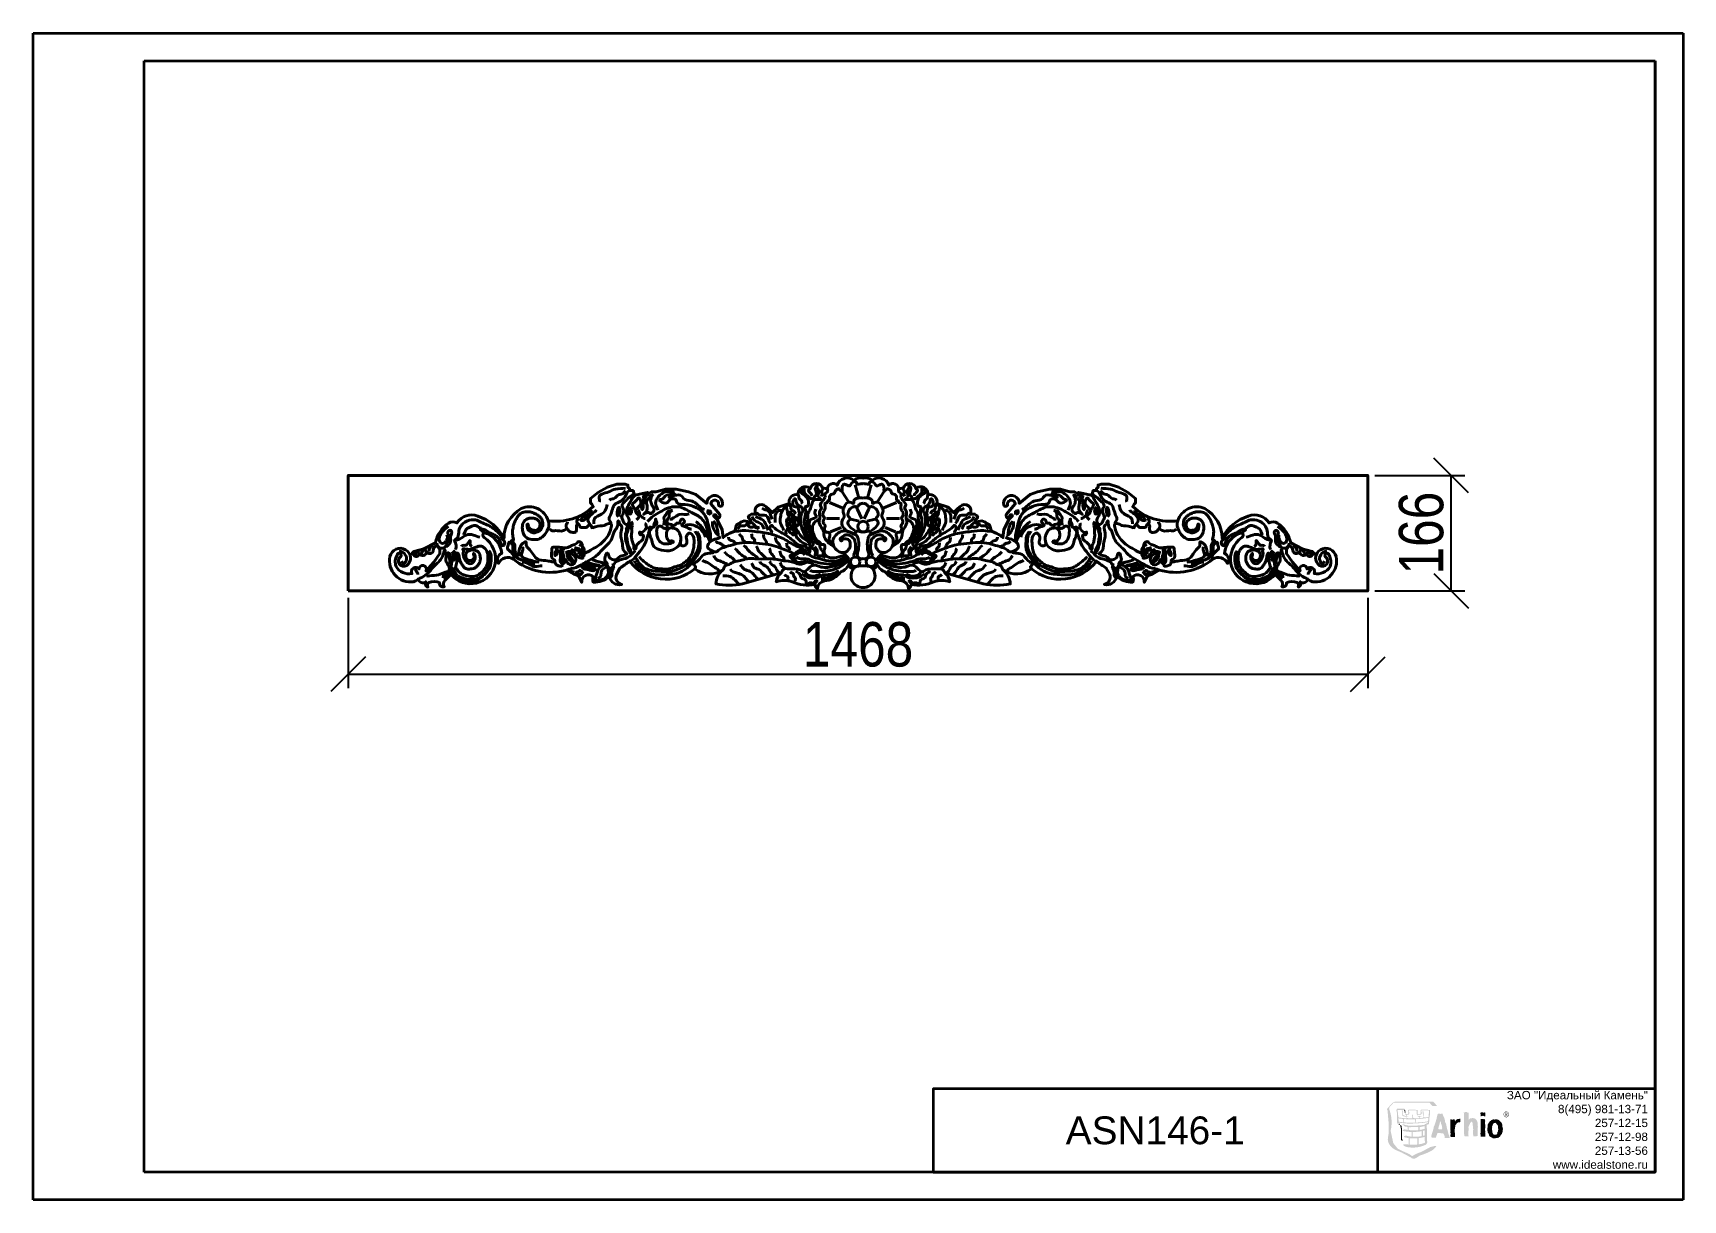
# Model space of a CAD drawing. Header units: millimetres. Extents: x 0 to 2376, y 0 to 1680.
import ezdxf

# ---------------------------------------------------------------- set-up
doc = ezdxf.new("R2010")
doc.units = ezdxf.units.MM
doc.layers.get('0').update_dxf_attribs({"lineweight": 35})
doc.layers.add('Архио', color=252, linetype='Continuous', lineweight=40)
doc.layers.add('Размеры', color=5, linetype='Continuous', lineweight=9)
doc.styles.add('H100', font='ARIAL.TTF', dxfattribs={"height": 100})
doc.styles.get("Standard").update_dxf_attribs({"font": 'ARIAL.TTF', "height": 5})
doc.styles.add('Размер', font='ARIAL.TTF', dxfattribs={"width": 0.8})
doc.dimstyles.new('M 1-1_h36_(M 1-8)', dxfattribs={"dimscale": 2, "dimtxt": 32, "dimasz": 25, "dimexe": 10, "dimexo": 5, "dimgap": 5, "dimtad": 1, "dimdec": 0, "dimtxsty": 'Размер', "dimblk": 'OBLIQUE', "dimcen": 2.5, "dimadec": 0, "dimazin": 0, "dimtfac": 1, "dimtdec": 0, "dimtmove": 0, "dimatfit": 3, "dimfxl": 0, "dimarcsym": 0})

msp = doc.modelspace()

# ---------------------------------------------------------------- texts
at = {"insert": (2325.5, 100.9), "char_height": 12, "attachment_point": 6}
msp.add_mtext('{\\fArial|b0|i0|c204|p34;ЗАО "Идеальный Камень"\\P8(495) 981-13-71\\P257-12-15\\P257-12-98\\P257-13-56\\Pwww.idealstone.ru}', dxfattribs=at)
at = {"layer": 'Размеры', "insert": (1616, 100), "char_height": 40, "width": 937.019, "attachment_point": 5, "style": 'H100'}
msp.add_mtext('ASN146-1', dxfattribs=at)

# ---------------------------------------------------------------- blocks, each defined once
blk = doc.blocks.new('Logo')
h = blk.add_hatch(color=256)
edge = h.paths.add_edge_path()
edge.add_arc((-11.77, 9.97), 14.12, 347.7022, 349.8286, ccw=False)
edge.add_arc((8.64, 5.38), 6.8, 166.5465, 175.6657)
edge.add_arc((4.01, 6.08), 2.16, 184.8885, 231.8186)
edge.add_arc((5.05, 7.51), 3.93, 232.882, 245.4855)
edge.add_arc((9.16, 16.38), 13.7, 245.2577, 249.0679)
edge.add_arc((-0.17, -8.08), 12.48, 64.5367, 69.2139, ccw=False)
edge.add_arc((3.65, -0.11), 3.64, 49.4282, 64.7759, ccw=False)
edge.add_arc((6.1, 2.69), 0.0941, 200.3248, 218.0088)
edge.add_arc((6.17, 2.74), 0.178, 217.6976, 228.5452)
edge.add_arc((6.31, 2.9), 0.394, 228.852, 241.6192)
edge.add_arc((6.53, 3.24), 0.803, 239.1243, 255.0492)
edge.add_arc((6.59, 3.5), 1.07, 255.4649, 271.3492)
edge.add_arc((6.62, 2.91), 0.476, 270.0813, 305.3132)
edge.add_arc((9.29, -0.49), 3.85, 119.1572, 128.5241, ccw=False)
edge.add_arc((9.57, -1.13), 4.55, 115.0831, 118.3468, ccw=False)
edge.add_arc((8.49, 1.14), 2.04, 111.5636, 114.5511, ccw=False)
edge.add_arc((4.01, 12.24), 9.94, 292.0414, 292.1671)
edge.add_arc((1.57, 18.34), 16.51, 292.0497, 292.3291)
edge.add_arc((7.54, 3.76), 0.755, 293.1803, 294.5819)
edge.add_arc((37.34, -83.13), 91.11, 108.8014, 108.8781, ccw=False)
edge.add_arc((3.19, 17.67), 15.32, 288.1832, 292.5)
edge.add_arc((7.32, 7.85), 4.66, 291.795, 305.9891)
edge.add_arc((8.33, 6.19), 2.73, 309.2804, 326.7137)
edge.add_arc((10.3, 0.83), 3.88, 85.3612, 91.0157)
edge.add_arc((10.14, 7.55), 2.85, 261.1562, 271.9791, ccw=False)
edge.add_arc((8.67, 5.48), 1.27, 310.6512, 324.2542, ccw=False)
edge.add_arc((12.83, 0.72), 5.05, 131.3743, 132.6076)
edge.add_arc((7.37, 6.74), 3.07, 293.7487, 311.6391, ccw=False)
edge.add_arc((4.59, 13), 9.93, 288.2602, 293.8876, ccw=False)
edge.add_arc((13.66, -13.78), 18.35, 108.9431, 110.4472)
edge.add_arc((9.03, -1.13), 4.88, 111.4003, 124.5173)
edge.add_arc((3.85, -0.1), 3.84, 51.0951, 65.069)
edge.add_arc((-0.08, -8.45), 13.07, 64.853, 69.1295)
edge.add_arc((9.47, 16.56), 13.7, 245.2449, 249.0549, ccw=False)
edge.add_arc((5.37, 7.7), 3.93, 232.8703, 245.4725, ccw=False)
edge.add_arc((4.33, 6.26), 2.16, 184.8873, 231.807, ccw=False)
edge.add_arc((12.23, 5.35), 10.08, 167.8655, 175.8766, ccw=False)
edge.add_arc((-4.06, 8.98), 6.61, 346.8094, 381.3427)
edge.add_arc((2.34, 11.49), 0.266, 137.0811, 205.3253, ccw=False)
edge.add_arc((0.36, 13.44), 2.51, 315.2841, 317.5423)
edge.add_arc((2444.57, -2201.51), 3296.01, 137.80931, 137.81729, ccw=False)
edge.add_arc((-1967.67, 1798.01), 2659.17, 317.8086, 317.82085)
edge.add_line((2.9, 12.51), (9.32, 12.51))
edge.add_line((9.32, 12.51), (9.35, 12.51))
edge.add_arc((-4.59, -1.21), 19.56, 43.3547, 44.5206, ccw=False)
edge.add_arc((23.85, 25.65), 19.56, 223.3547, 224.5206)
edge.add_line((9.9, 11.93), (10.74, 11.93))
edge.add_arc((16.09, 17.2), 7.51, 223.1115, 224.549, ccw=False)
edge.add_arc((26.68, 27.01), 21.95, 221.5384, 222.9046, ccw=False)
edge.add_arc((-88.21, -75.47), 132.02, 41.7639, 41.7939)
edge.add_arc((10.08, 12.39), 0.18, 42.6921, 55.2568)
edge.add_arc((9.11, 11.58), 1.44, 41.8372, 46.6305)
edge.add_arc((9.82, 12.34), 0.393, 45.2899, 58.8221)
edge.add_arc((9.97, 12.59), 0.0969, 59.4875, 81.8704)
edge.add_arc((9.88, 8.47), 4.22, 88.5639, 91.4075)
edge.add_line((9.78, 12.69), (6.66, 12.69))
edge.add_line((6.66, 12.69), (3.25, 12.68))
edge.add_arc((3.34, 11.74), 0.948, 95.2045, 110.3432)
edge.add_arc((71.3, -49.24), 92.15, 137.7713, 137.8209, ccw=False)
edge.add_line((3.06, 12.69), (2.94, 12.62))
edge.add_arc((-630.23, 1109.65), 1266.65, 299.98223, 299.99223, ccw=False)
edge.add_line((2.75, 12.51), (2.78, 12.51))
edge.add_arc((3.85, 10.98), 1.86, 124.9431, 137.7403)
edge.add_arc((7.12, 7.98), 6.31, 137.5616, 141.4899)
edge.add_arc((-1.38, 14.69), 4.53, 315.6563, 321.9572, ccw=False)
edge.add_arc((2.38, 10.97), 0.766, 132.7113, 141.1615)
edge.add_arc((1.92, 11.34), 0.174, 141.5666, 171.2739)
edge.add_arc((1.99, 11.35), 0.251, 175.46, 201.2759)
edge.add_arc((3.66, 11.97), 2.02, 200.5433, 204.461)
edge.add_arc((-3.53, 8.91), 5.79, 16.9043, 22.5186, ccw=False)
edge.add_arc((-4.45, 8.77), 6.71, -11.1305, 15.7687, ccw=False)
h = blk.add_hatch(color=256)
h.paths.add_polyline_path([(3.76, 9.86, -0.074124), (3.79, 9.86, 0.028962), (5.29, 9.69), (5.26, 9.72), (5.25, 9.97), (5.13, 9.97), (4.85, 10.03), (4.56, 10.11), (4.5, 10.19), (4.47, 10.66), (4.44, 10.89), (4.41, 11), (4.37, 11.11), (4.55, 11.11), (4.59, 10.7), (4.58, 10.3), (4.7, 10.24), (4.84, 10.18), (5.12, 10.09), (5.24, 10.08), (5.22, 10.2), (5.2, 10.28), (5.18, 10.34), (5.12, 10.33), (4.99, 10.4), (4.98, 10.46), (5.03, 10.49), (5.22, 10.48), (5.43, 10.48), (5.52, 10.5), (5.57, 10.57), (5.56, 10.79), (5.52, 11.13), (5.54, 11.2), (5.6, 11.22), (5.76, 11.25), (6.16, 11.26), (6.56, 11.24), (7.21, 11.21), (7.25, 11.05), (7.25, 10.76), (7.24, 10.48), (7.66, 10.48), (7.74, 10.5), (7.8, 10.57), (7.78, 10.79), (7.75, 11.13), (7.77, 11.2), (7.83, 11.22), (7.98, 11.25), (8.38, 11.26), (8.78, 11.24), (9.43, 11.21), (9.47, 11.05), (9.48, 10.76), (9.45, 10.26), (9.39, 10.24, -0.040883), (9.4, 10.1), (9.39, 9.98), (9.34, 9.67), (9.32, 9.29), (9.31, 9.17, -0.327709), (9.33, 9.14, -0.098794), (9.32, 9.12, -0.061229), (9.31, 9.09), (9.3, 8.94), (9.29, 8.8), (9.26, 8.71), (9.22, 8.65), (9.16, 8.62), (9.02, 8.58), (8.84, 8.55), (8.87, 8.52, -0.000169), (8.9, 7.54, -0.000336), (8.92, 6.86, -0.00067), (8.92, 6.64, -0.001326), (8.93, 6.58, -0.0026), (8.93, 6.56), (8.93, 6.56), (8.93, 5.81, 0.000227), (8.96, 5.47, -0.000531), (8.99, 5.38), (8.76, 4.97), (8.73, 4.95, -0.155779), (5.36, 4.52, -0.068645), (4.83, 4.73, -0.059092), (4.66, 4.85), (4.64, 4.87), (4.63, 5.04), (4.73, 5.04), (5.61, 4.98), (5.62, 6.13, -0.036867), (4.88, 6.29, -0.045573), (4.84, 6.31, -0.072028), (4.8, 6.33, -0.227731), (4.78, 6.38, -0.090302), (4.79, 6.41, -0.058066), (4.81, 6.44, -0.06748), (4.87, 6.49, -0.080075), (5.04, 6.57, -0.049629), (5.13, 6.58, -0.09146), (5.2, 6.58, 0.048779), (6.14, 6.4), (6.16, 7.24, -0.042806), (4.63, 7.41, -0.044253), (4.59, 7.43, -0.073811), (4.55, 7.44, -0.251992), (4.53, 7.49, -0.093195), (4.54, 7.51, -0.065637), (4.56, 7.54, -0.058615), (4.62, 7.59, -0.071668), (4.79, 7.68, -0.044358), (4.88, 7.7, -0.084534), (4.95, 7.7, 0.014405), (5.43, 7.61), (5.44, 8.15), (5.39, 8.16), (5.08, 8.18), (4.77, 8.32), (4.74, 8.36), (4.7, 8.4), (4.63, 8.48), (4.54, 8.55), (4.45, 8.6), (4.48, 8.64), (4.51, 8.65), (4.59, 8.64), (4.68, 8.6), (4.77, 8.57), (5.68, 8.36), (7.07, 8.39), (8.4, 8.5), (8.5, 8.57), (8.5, 8.63), (8.64, 8.69), (8.68, 8.68), (8.86, 8.79), (9.1, 8.94), (9.1, 9.02, -0.044716), (5.84, 8.76), (5.79, 8.75), (5.46, 8.75), (5.28, 8.77, -0.025947), (3.86, 8.92), (3.86, 8.86), (3.84, 8.78), (3.77, 8.73), (3.64, 8.73), (3.59, 8.75), (3.56, 8.81), (3.52, 9.28), (3.52, 9.76), (3.5, 10.72), (3.48, 10.85), (3.44, 10.98), (3.41, 11.24), (3.47, 11.28), (3.49, 11.32), (3.5, 11.38), (3.55, 11.42), (4.8, 11.44), (4.85, 11.38), (4.85, 11.32), (4.82, 11.26), (4.75, 11.22), (3.6, 11.22), (3.64, 10.98), (3.68, 10.74), (3.73, 10.26)])
h.paths.add_polyline_path([(6.9, 8.92), (6.91, 8.95), (6.94, 9.1), (6.92, 9.22), (6.91, 9.43), (6.88, 9.52), (6.85, 9.54, 0.02601), (8.83, 9.74), (8.95, 9.74), (9.07, 9.76), (9.14, 9.79), (9.18, 9.79), (9.18, 9.77), (9.13, 9.35), (9.11, 9.15, -0.029458)], flags=16)
h.paths.add_polyline_path([(8.49, 8.3), (8.5, 8.27), (8.5, 7.8), (8.49, 7.8, -0.036386), (7.61, 7.61), (7.63, 8.15), (7.82, 8.15)], flags=16)
h.paths.add_polyline_path([(8.6, 9.84), (8.52, 9.86), (8.41, 9.9), (8.32, 9.94), (8.32, 10.19), (8.28, 11), (8.14, 11), (8.18, 10.38), (8.21, 10.31), (8.23, 10.16), (8.25, 9.87), (8.3, 9.82), (8.36, 9.81, -0.00954), (7.63, 9.73), (7.64, 9.75), (7.67, 9.83), (7.66, 9.91), (7.65, 10.01), (7.86, 10.05), (8.02, 10.1), (7.55, 10.1), (7.52, 10.11), (7.51, 10.1), (7.48, 10.1), (7.34, 10.13), (7.26, 10.14), (7.2, 10.1), (7.25, 10.04), (7.39, 10), (7.5, 10), (7.52, 9.95), (7.58, 9.81), (7.59, 9.73, -0.010797), (6.83, 9.68), (6.65, 9.72), (6.51, 9.76), (6.39, 9.8), (6.4, 10.08), (6.36, 10.36), (6.18, 10.36), (6.22, 10.28), (6.25, 10.21), (6.28, 10.04), (6.31, 9.72), (6.37, 9.67), (6.41, 9.67, -0.012603), (5.62, 9.67), (5.49, 9.72), (5.4, 9.76), (5.31, 9.8), (5.32, 9.97), (5.4, 9.97), (5.55, 10.01), (5.7, 10.08), (5.41, 10.06), (5.32, 10.07), (5.32, 10.08), (5.29, 10.34), (5.46, 10.34), (5.54, 10.35), (5.64, 10.4), (5.69, 10.46), (5.72, 10.54), (5.72, 10.64), (5.72, 10.74), (5.7, 10.95), (5.71, 11.13), (6.37, 11.11), (7.02, 11.11), (7.06, 11.01), (7.08, 10.89), (7.08, 10.67), (7.09, 10.44), (7.13, 10.22), (7.22, 10.26), (7.23, 10.34), (7.68, 10.34), (7.77, 10.35), (7.87, 10.4), (7.92, 10.46), (7.94, 10.54), (7.94, 10.64), (7.94, 10.74), (7.92, 10.95), (7.93, 11.13), (8.59, 11.11), (9.24, 11.11), (9.28, 11.01), (9.3, 10.89), (9.3, 10.67), (9.31, 10.52), (9.25, 10.52), (9.2, 9.93, -0.007297)], flags=16)
h.paths.add_polyline_path([(8.5, 7.52), (8.5, 6.62, -0.009977), (8.2, 6.55), (8.22, 7.45, 0.010834)], flags=16)
h.paths.add_polyline_path([(7.95, 7.39), (7.93, 6.5), (7.93, 6.49, -0.062015), (6.32, 6.38), (6.34, 7.24, 0.051735)], flags=16)
h.paths.add_polyline_path([(7.36, 8.15), (7.34, 7.57, -0.056424), (5.61, 7.59), (5.62, 8.12), (5.81, 8.09), (6.46, 8.15), (7.14, 8.15)], flags=16)
h.paths.add_polyline_path([(6.85, 8.92, -0.030639), (4.98, 8.95), (4.94, 8.96), (4.79, 9.01), (4.81, 9.33), (4.77, 9.57, 0.031686), (6.75, 9.53), (6.75, 9.47), (6.79, 9.31), (6.84, 9.06)], flags=16)
h.paths.add_polyline_path([(8.5, 6.35), (8.5, 6.13, 0.005048), (8.52, 5.7, 0.006907), (8.55, 5.5, -0.00011), (8.56, 5.33, -0.000702), (8.49, 5.29, 0.000511), (8.44, 5.26, 0.001188), (8.43, 5.25), (8.42, 5.25), (8.42, 5.25, -0.001047), (8.4, 5.24, -0.00051), (8.33, 5.22, -0.000222), (8.14, 5.16), (8.03, 5.13, 0.00004), (7.94, 5.1, 0.000208), (7.87, 5.08, 0.000359), (7.85, 5.07), (7.85, 5.07, -0.000296), (7.84, 5.07, -0.000097), (7.81, 5.07, 0.000588), (7.44, 5.02), (7.42, 6.13, 0.03222)], flags=16)
h.paths.add_polyline_path([(7.15, 6.1), (7.17, 4.99), (6.6, 4.93), (6.6, 4.93, 0.000105), (6.59, 4.93, 0.000092), (6.54, 4.93, 0.000114), (6.36, 4.94, 0.0003), (5.79, 4.97), (5.8, 6.11, 0.05073)], flags=16)
h.paths.add_polyline_path([(4.69, 8.97, -0.017018), (3.83, 9.09), (3.81, 9.21), (3.78, 9.56), (3.77, 9.69, 0.015445), (4.58, 9.59), (4.59, 9.57), (4.62, 9.48), (4.66, 9.29)], flags=16)
for points in [[(5, 11.11), (4.97, 11.2), (4.88, 11.26), (4.84, 11.21), (4.84, 11.15), (4.88, 10.99), (4.93, 10.73), (4.95, 10.47), (5, 10.63), (5.03, 10.78), (5.01, 10.9)], [(3.98, 8.55), (4.05, 8.58), (4.07, 8.61), (4.07, 8.64), (4.01, 8.71), (3.92, 8.71), (3.84, 8.68), (3.84, 8.59), (3.9, 8.55)], [(4.2, 7.98), (4.24, 7.74), (4.26, 7.49), (4.25, 6.92), (4.22, 6.34), (4.24, 5.81), (4.3, 5.74), (4.37, 5.68), (4.44, 5.64), (4.54, 5.66), (4.5, 5.77), (4.46, 5.89), (4.43, 6.14), (4.41, 6.46), (4.41, 6.83), (4.41, 7.22), (4.39, 7.96), (4.35, 8.24), (4.29, 8.44), (4.16, 8.5), (4.1, 8.47), (4.09, 8.42), (4.15, 8.2)]]:
    blk.add_hatch(color=256).paths.add_polyline_path(points)
h = blk.add_hatch(color=256)
edge = h.paths.add_edge_path()
edge.add_arc((23.66, 3.29), 14.32, 164.3255, 166.982)
edge.add_arc((10.41, 6.43), 0.709, 173.0989, 176.879)
edge.add_arc((8.4, 6.54), 1.3, 351.0561, 356.7048, ccw=False)
edge.add_arc((9.27, 6.41), 0.43, 342.1478, 350.7922, ccw=False)
edge.add_arc((9.52, 6.33), 0.162, 323.8885, 343.2174, ccw=False)
edge.add_arc((9.29, -2.4), 8.64, 85.621, 87.5888, ccw=False)
edge.add_arc((10.62, 14.96), 8.78, 265.6209, 267.6575)
edge.add_arc((10.25, 5.3), 0.891, 84.1924, 89.19, ccw=False)
edge.add_arc((10.42, 7.02), 0.839, 264.2342, 268.2788)
edge.add_arc((10.4, 6.38), 0.198, 267.7626, 282.7592)
edge.add_arc((10.42, 6.29), 0.101, 285.8618, 343.1346)
edge.add_arc((15.85, 4.35), 5.66, 158.4024, 160.3085, ccw=False)
edge.add_arc((1.96, 9.83), 9.27, 338.5099, 340.7378)
edge.add_arc((8.64, 7.49), 2.19, 340.7369, 344.8828)
edge.add_arc((10.35, 7.05), 0.425, 342.8244, 357.4155)
edge.add_line((10.77, 7.03), (11.25, 7.03))
edge.add_arc((11.11, -0.21), 7.24, 86.2087, 88.8693, ccw=False)
edge.add_line((11.59, 7.02), (11.86, 7.02))
edge.add_arc((12.24, 7.02), 0.381, 180.9513, 235.3303)
edge.add_arc((13.85, 6.92), 1.83, 186.504, 193.3705)
edge.add_arc((8.05, 5.63), 4.1, 7.7748, 12.2079, ccw=False)
edge.add_line((12.12, 6.18), (13.02, 6.18))
edge.add_line((13.02, 6.18), (13.08, 6.14))
edge.add_arc((13.3, 6.42), 0.353, 168.2377, 232.0862, ccw=False)
edge.add_arc((11.58, 5.98), 1.46, 20.1473, 26.8677)
edge.add_arc((16.17, 8.22), 3.65, 202.7917, 205.6264, ccw=False)
edge.add_arc((13.57, 7.14), 0.824, 192.1561, 203.6289, ccw=False)
edge.add_arc((3.83, 5.11), 9.12, 11.7417, 17.5914)
edge.add_arc((14.79, 8.52), 2.35, 187.4945, 196.0474, ccw=False)
edge.add_arc((8.87, 7.69), 3.62, 8.2372, 15.2092)
edge.add_arc((11.25, 8.33), 1.15, 15.8643, 26.1727)
edge.add_arc((11.75, 8.57), 0.598, 25.9465, 44.0397)
edge.add_arc((12.37, 9.05), 0.202, 177.2715, 198.9584, ccw=False)
edge.add_arc((12.95, 9.05), 0.778, 170.44, 179.1723, ccw=False)
edge.add_arc((11.16, 9.03), 1.03, 8.4532, 19.8728)
edge.add_arc((13.93, 10), 1.9, 189.0512, 198.8497, ccw=False)
edge.add_arc((11.16, 9.52), 0.911, 11.0893, 35.508)
edge.add_arc((12.71, 10.61), 0.985, 184.7611, 214.4209, ccw=False)
edge.add_line((11.73, 10.53), (11.47, 10.53))
edge.add_arc((11.46, 10.53), 0.0167, 324.0231, 359.1813, ccw=False)
edge.add_arc((11.45, 10.53), 0.0311, 299.2754, 322.8098, ccw=False)
edge.add_arc((11.41, 10.61), 0.111, 277.3217, 298.1854, ccw=False)
edge.add_arc((11.36, 10.9), 0.413, 270.3314, 279.2213, ccw=False)
edge.add_arc((11.36, 10.58), 0.0934, 247.6126, 269.3808, ccw=False)
edge.add_arc((10.98, 9.62), 0.945, 68.8097, 72.9449)
edge.add_arc((11.18, 10.28), 0.255, 71.3562, 87.8509)
edge.add_arc((11.24, 15.91), 5.37, 267.6556, 269.4413, ccw=False)
edge.add_arc((10.87, 6.96), 3.58, 87.5713, 89.3528)
edge.add_arc((10.65, 10.55), 0.262, 333.8137, 358.1723, ccw=False)
edge.add_arc((10.28, 10.72), 0.665, 321.4744, 334.579, ccw=False)
edge.add_arc((12.68, 9.58), 2.01, 158.9878, 175.9445)
edge.add_arc((9.91, 9.83), 0.776, 343.9477, 352.014, ccw=False)
edge.add_arc((11.55, 9.37), 0.93, 164.4271, 165.8357)
edge.add_arc((14.18, 8.39), 3.74, 161.1203, 164.8237)
edge.add_arc((-5.71, 14.07), 16.95, 341.453, 343.8942, ccw=False)
edge.add_arc((7.26, 9.7), 3.26, 336.2712, 341.757, ccw=False)
edge.add_arc((9.63, 8.65), 0.676, 327.7717, 336.5608, ccw=False)
edge.add_arc((10.05, 8.39), 0.178, 316.4383, 327.5834, ccw=False)
edge.add_arc((10.13, 8.31), 0.0705, 305.2255, 315.6384, ccw=False)
edge.add_arc((10.15, 8.28), 0.0341, 287.8549, 305.0387, ccw=False)
edge.add_arc((9.42, 8.18), 0.747, -11.4676, 5.407, ccw=False)
edge.add_arc((8.79, 8.3), 1.39, 337.321, 348.8626, ccw=False)
edge.add_arc((11.99, 7.15), 2.02, 162.3045, 168.095)
edge.add_arc((5.56, 8.59), 4.57, 343.592, 347.0724, ccw=False)
edge.add_arc((9.24, 7.5), 0.727, 335.6944, 343.9778, ccw=False)
edge.add_arc((9.76, 7.27), 0.16, 323.431, 335.8623, ccw=False)
edge.add_arc((9.85, 7.2), 0.0521, 309.2515, 322.7896, ccw=False)
edge.add_arc((9.87, 7.18), 0.0216, 284.5428, 309.486, ccw=False)
edge = h.paths.add_edge_path(flags=16)
edge.add_arc((12, 8.53), 0.853, 165.6872, 181.5126, ccw=False)
edge.add_arc((13.25, 8.19), 2.15, 159.2446, 165.1679, ccw=False)
edge.add_arc((7.18, 10.44), 4.33, 339.9673, 341.356)
edge.add_arc((10.95, 9.21), 0.365, 334.2873, 353.6347)
edge.add_arc((10.61, 9.25), 0.712, 353.6644, 364.9018)
edge.add_arc((11.1, 9.1), 0.297, 21.2349, 44.3233, ccw=False)
edge.add_arc((9.15, 8.77), 2.27, 3.6201, 11.2314, ccw=False)
edge.add_arc((14.29, 9.14), 2.87, 184.5236, 188.843)
edge.add_arc((10.43, 8.04), 1.21, 26.8677, 32.8113, ccw=False)
edge.add_arc((11.23, 8.43), 0.316, 14.053, 29.0924, ccw=False)
edge.add_arc((9.41, 7.75), 2.26, 2.352, 19.5589, ccw=False)
edge.add_arc((11.34, 7.83), 0.332, -11.4217, 2.5629, ccw=False)
edge.add_arc((11.59, 7.78), 0.0742, 336.9856, 346.5255, ccw=False)
edge.add_arc((11.62, 7.77), 0.0353, 321.4527, 337.2632, ccw=False)
edge.add_arc((11.64, 7.76), 0.0178, 271.1771, 321.4232, ccw=False)
edge.add_line((11.64, 7.74), (11.02, 7.74))
edge.add_line((11.02, 7.74), (10.96, 7.77))
edge.add_line((10.96, 7.77), (10.96, 7.83))
edge.add_arc((12.49, 7.83), 1.53, 164.4028, 179.8314, ccw=False)
edge.add_arc((11.94, 7.99), 0.958, 154.5395, 165.2208, ccw=False)
edge.add_arc((11.48, 8.21), 0.45, 145.0997, 154.2796, ccw=False)
edge.add_arc((11.29, 8.35), 0.212, 129.8078, 145.5829, ccw=False)
h = blk.add_hatch(color=256)
edge = h.paths.add_edge_path()
edge.add_arc((12.22, 7.49), 0.944, 349.88, 357.2151, ccw=False)
edge.add_arc((18.14, 6.65), 5.04, 172.3563, 173.5142)
edge.add_arc((13.79, 7.15), 0.663, 173.3207, 176.3743)
edge.add_arc((13.24, 7.18), 0.111, 176.1115, 181.587)
edge.add_line((13.13, 7.18), (13.13, 7.17))
edge.add_arc((13.65, 7.17), 0.514, 179.594, 200.3604)
edge.add_arc((12.94, 6.9), 0.242, 19.4931, 21.1924, ccw=False)
edge.add_line((13.17, 6.98), (13.17, 6.98))
edge.add_arc((12.51, 6.97), 0.659, -6.2311, 1.0814, ccw=False)
edge.add_arc((10.49, 7.15), 2.68, 350.9923, 354.662, ccw=False)
edge.add_arc((14.71, 6.49), 1.58, 171.4768, 180.2913)
edge.add_arc((14.26, 6.48), 1.13, 179.7317, 183.1996)
edge.add_arc((13.28, 6.42), 0.154, 182.9109, 189.938)
edge.add_arc((13.16, 6.4), 0.0352, 190.0303, 199.4765)
edge.add_line((13.13, 6.39), (13.13, 6.39))
edge.add_line((13.13, 6.39), (13.23, 6.36))
edge.add_line((13.23, 6.36), (13.97, 6.32))
edge.add_arc((15.02, 6.61), 1.09, 166.4598, 195.3454, ccw=False)
edge.add_arc((-3.42, 11.06), 17.88, 346.4197, 346.5371)
edge.add_line((13.97, 6.9), (13.97, 7.16))
edge.add_arc((13.95, 7.17), 0.017, 310.3045, 332.0409, ccw=False)
edge.add_arc((13.94, 7.18), 0.032, 296.1339, 310.3205, ccw=False)
edge.add_arc((13.92, 7.22), 0.0829, 280.3176, 295.3616, ccw=False)
edge.add_arc((13.88, 7.47), 0.337, 268.5249, 280.2796, ccw=False)
edge.add_line((13.87, 7.14), (13.87, 7.74))
edge.add_arc((13.88, 7.8), 0.0596, 262.3884, 301.158)
edge.add_arc((13.86, 7.82), 0.0883, 304.1538, 334.3392)
edge.add_arc((13.73, 7.89), 0.235, 333.5279, 349.4189)
edge.add_arc((13.39, 7.96), 0.582, 348.7524, 357.5264)
edge.add_arc((13.32, 7.96), 0.647, 357.3529, 365.0741)
edge.add_arc((15.25, 8.11), 1.28, 175.4972, 184.326, ccw=False)
edge.add_arc((14.35, 8.19), 0.384, 145.795, 176.7612, ccw=False)
edge.add_arc((13.55, 8.48), 0.486, 351.4934, 362.2352)
edge.add_arc((14.47, 8.49), 0.432, 135.4805, 178.9559, ccw=False)
edge.add_arc((14.65, 8.37), 0.646, 104.3957, 139.2523, ccw=False)
edge.add_arc((14.62, 8.52), 0.495, 85.7496, 105.6926, ccw=False)
edge.add_arc((14.62, 8.8), 0.219, 69.422, 80.4554, ccw=False)
edge.add_arc((14.81, 9.33), 0.345, 252.0402, 273.3427)
edge.add_arc((14.81, 9.3), 0.306, 272.8154, 278.628)
edge.add_arc((14.84, 9.1), 0.106, 277.9954, 290.0894)
edge.add_arc((14.87, 9.03), 0.0325, 288.7686, 315.6776)
edge.add_arc((14.88, 9.02), 0.0166, 318.3895, 359.8743)
edge.add_line((14.9, 9.02), (14.9, 9.61))
edge.add_arc((14.83, 7.87), 1.74, 87.616, 103.9841)
edge.add_arc((14.53, 9.06), 0.517, 104.1946, 155.4331)
edge.add_arc((13.28, 9.58), 0.839, 330.5723, 338.3542, ccw=False)
edge.add_arc((13.78, 9.31), 0.272, 321.7891, 330.1645, ccw=False)
edge.add_arc((13.89, 9.21), 0.121, 307.7294, 322.1202, ccw=False)
edge.add_arc((14.51, 9.23), 0.55, 185.9255, 192.038, ccw=False)
edge.add_arc((12.15, 8.95), 1.82, 7.0618, 12.7715)
edge.add_arc((13.32, 9.21), 0.621, 12.9789, 21.6868)
edge.add_arc((13.69, 9.37), 0.222, 20.436, 40.7283)
edge.add_arc((13.8, 9.46), 0.0788, 40.4113, 85.745)
edge.add_arc((13.8, 9.27), 0.267, 89.1589, 103.2922)
edge.add_arc((13.89, 8.97), 0.586, 104.6727, 116.7768)
edge.add_arc((13.39, 9.95), 0.516, 275.3947, 297.5223, ccw=False)
edge.add_arc((13.42, 9.59), 0.154, 261.7703, 274.7792, ccw=False)
edge.add_arc((13.41, 9.49), 0.0564, 223.9453, 259.681, ccw=False)
edge.add_arc((13.48, 9.55), 0.151, 216.5006, 222.482, ccw=False)
edge.add_arc((13.28, 9.4), 0.108, 38.3491, 85.4689)
edge.add_arc((13.25, 9.14), 0.36, 84.5048, 101.7044)
edge.add_arc((13.2, 9.39), 0.109, 100.3409, 116.3563)
edge.add_arc((13.17, 9.45), 0.0411, 117.188, 132.1837)
edge.add_arc((13.15, 9.46), 0.0215, 132.1749, 155.1374)
edge.add_line((13.13, 9.47), (13.13, 9.47))
edge.add_line((13.13, 9.47), (13.13, 9.46))
edge.add_arc((13.25, 9.47), 0.119, 181.302, 190.1964)
edge.add_arc((13.34, 9.49), 0.211, 191.8586, 201.1305)
edge.add_arc((12.65, 9.25), 0.522, -20.7289, 18.7597, ccw=False)
edge.add_arc((13.61, 8.88), 0.501, 158.8704, 196.041)
edge.add_arc((12, 8.44), 1.16, -8.3818, 14.9118, ccw=False)
edge.add_arc((16.09, 7.9), 2.97, 172.7083, 188.7376)
h = blk.add_hatch(color=256)
edge = h.paths.add_edge_path()
edge.add_arc((9.46, 6.82), 6.92, 1.2237, 3.5335)
edge.add_arc((15.49, 7.19), 0.882, 3.2572, 8.1577)
edge.add_arc((16.19, 7.3), 0.168, 8.0253, 15.5043)
edge.add_arc((16.31, 7.33), 0.047, 15.7548, 24.4302)
edge.add_line((16.35, 7.35), (16.35, 7.35))
edge.add_line((16.35, 7.35), (16.44, 7.57))
edge.add_line((16.44, 7.57), (16.44, 7.58))
edge.add_arc((16.21, 7.56), 0.237, 3.1713, 6.5406)
edge.add_arc((14.51, 7.38), 1.94, 6.2275, 7.7613)
edge.add_arc((3.9, 5.97), 12.64, 7.6219, 8.3542)
edge.add_arc((-21.23, 2.34), 38.04, 8.254, 8.6118)
edge.add_arc((16.79, 8.02), 0.413, 164.4735, 177.255, ccw=False)
edge.add_arc((18.51, 7.63), 2.18, 162.6954, 166.7668, ccw=False)
edge.add_arc((19.65, 7.3), 3.36, 156.1305, 163.039, ccw=False)
edge.add_arc((17.87, 8.13), 1.4, 142.2865, 157.9493, ccw=False)
edge.add_arc((17.02, 8.79), 0.325, 118.988, 142.7421, ccw=False)
edge.add_arc((16.93, 8.93), 0.162, 88.4782, 114.4095, ccw=False)
edge.add_arc((16.95, 8.38), 0.709, 86.357, 91.1215, ccw=False)
edge.add_arc((16.99, 8.9), 0.184, 69.9967, 86.8023, ccw=False)
edge.add_arc((17.01, 8.98), 0.0989, 39.2487, 69.1043, ccw=False)
edge.add_arc((16.98, 8.97), 0.135, 9.5132, 36.7811, ccw=False)
edge.add_arc((12.76, 7.9), 4.49, -2.5667, 14.0037, ccw=False)
edge.add_arc((16.92, 7.64), 0.335, -9.629, 10.2401, ccw=False)
edge.add_arc((16.38, 7.75), 0.877, 342.1825, 349.5506, ccw=False)
edge.add_arc((17.9, 7.25), 0.722, 161.3142, 177.8524)
edge.add_line((17.18, 7.27), (17.18, 7.26))
edge.add_arc((13.6, 6.5), 3.66, -0.8006, 11.9358, ccw=False)
edge.add_arc((17.21, 15.54), 9.08, 270.3175, 275.102)
edge.add_arc((18.73, 6.59), 0.718, 175.3736, 187.8763, ccw=False)
edge.add_arc((18.42, 6.61), 0.406, 156.2317, 175.1695, ccw=False)
edge.add_line((18.05, 6.77), (18.05, 7.7))
edge.add_arc((18.52, 7.87), 0.504, 181.5018, 198.8929, ccw=False)
edge.add_arc((18.54, 7.9), 0.522, 174.3172, 185.0623, ccw=False)
edge.add_arc((18.26, 7.91), 0.248, 150.7969, 170.3776, ccw=False)
edge.add_arc((17.78, 8.17), 0.3, 332.3356, 359.6219)
edge.add_line((18.08, 8.17), (18.08, 8.22))
edge.add_arc((16.6, 7.98), 1.5, 8.9721, 19.122)
edge.add_arc((22.87, 8.71), 4.86, 177.1779, 182.8221, ccw=False)
edge.add_arc((17.96, 8.95), 0.0528, 2.9672, 17.4428)
edge.add_arc((17.69, 8.88), 0.341, 15.101, 19.1614)
edge.add_arc((16.63, 8.51), 1.46, 19.1384, 22.3368)
edge.add_arc((11.69, 6.49), 6.8, 22.2482, 24.7599)
edge.add_arc((17.26, 9.07), 0.659, 23.8108, 90.3746)
edge.add_arc((17.22, 4.47), 5.27, 89.5976, 91.1235)
edge.add_arc((17.12, 9.18), 0.547, 90.9486, 95.1086)
edge.add_arc((17.08, 9.6), 0.129, 95.1823, 100.7897)
edge.add_arc((17.06, 9.7), 0.0313, 99.414, 114.2014)
edge.add_arc((17.06, 9.23), 0.5, 91.103, 109.5023)
edge.add_arc((16.8, 10.56), 0.87, 263.6291, 276.3709, ccw=False)
edge.add_line((16.7, 9.7), (16.48, 9.47))
edge.add_line((16.48, 9.47), (16.39, 9.47))
edge.add_arc((20.69, 9.42), 4.3, 175.8433, 179.4223, ccw=False)
edge.add_arc((12.46, 10.03), 3.95, 355.7938, 359.3723)
edge.add_line((16.42, 9.98), (16.42, 10.06))
edge.add_arc((15.79, 10.05), 0.631, 0.9197, 12.4833)
edge.add_arc((17.07, 10.35), 0.693, 171.236, 193.7105, ccw=False)
edge.add_arc((15.18, 10.71), 1.24, 348.0794, 358.8569)
edge.add_arc((16.37, 10.69), 0.044, 358.0898, 373.3537)
edge.add_arc((16.4, 10.7), 0.0182, 14.1608, 39.0669)
edge.add_arc((16.4, 10.7), 0.014, 40.9515, 68.9819)
edge.add_arc((16.4, 10.69), 0.0213, 70.0904, 89.9871)
edge.add_arc((16.4, 10.65), 0.0613, 91.2344, 108.7309)
edge.add_arc((16.48, 10.4), 0.328, 107.3827, 111.3416)
edge.add_arc((16.23, 11.02), 0.341, 287.3145, 291.3223, ccw=False)
edge.add_arc((16.31, 10.76), 0.0719, 271.9018, 288.365, ccw=False)
edge.add_arc((16.24, 11.42), 0.734, 267.7751, 276.1648, ccw=False)
edge.add_arc((16.22, 10.94), 0.253, 248.3319, 268.2519, ccw=False)
edge.add_line((16.12, 10.7), (16.12, 10.77))
edge.add_line((16.12, 10.77), (16.25, 10.77))
edge.add_arc((16.13, 10.65), 0.172, 43.9294, 79.5072)
edge.add_arc((19.12, 66.4), 55.66, 266.9009, 266.9455, ccw=False)
edge.add_arc((15.72, 4.47), 6.36, 86.4559, 89.5449)
edge.add_line((15.77, 10.83), (15.77, 10.75))
edge.add_arc((15.77, 10.62), 0.136, 90.7604, 106.7873)
edge.add_arc((15.84, 10.41), 0.357, 107.0265, 112.7234)
edge.add_arc((15.62, 10.92), 0.196, 283.9717, 293.9059, ccw=False)
edge.add_arc((15.66, 10.77), 0.0502, 266.7185, 282.7491, ccw=False)
edge.add_arc((15.66, 10.75), 0.0308, 241.5499, 265.9277, ccw=False)
edge.add_arc((15.66, 10.76), 0.0364, 216.4177, 239.8322, ccw=False)
edge.add_arc((15.69, 10.78), 0.0744, 200.7747, 216.1166, ccw=False)
edge.add_arc((15.87, 10.84), 0.261, 185.5085, 199.804, ccw=False)
edge.add_arc((15.55, 10.78), 0.0679, 35.3371, 91.5328)
edge.add_arc((16.09, 10.77), 0.547, 171.7439, 188.2561)
edge.add_arc((15.78, 10.72), 0.231, 188.2379, 197.9925)
edge.add_arc((16.78, 11.03), 1.28, 197.263, 199.4709)
edge.add_arc((15.14, 10.43), 0.472, -11.6487, 21.8836, ccw=False)
edge.add_arc((16.1, 10.2), 0.515, 164.8723, 192.9037)
edge.add_arc((15.08, 9.94), 0.537, -6.4147, 15.8499, ccw=False)
edge.add_arc((15.48, 9.89), 0.136, 327.1551, 353.3348, ccw=False)
edge.add_arc((15.53, 9.86), 0.0799, 288.4087, 324.8907, ccw=False)
edge.add_arc((15.25, 9.58), 0.367, -22.2226, 35.097, ccw=False)
edge.add_arc((15.93, 9.27), 0.377, 153.5317, 178.2872)
edge.add_arc((16.48, 9.33), 0.926, 182.7715, 197.982)
edge.add_arc((15.16, 8.93), 0.45, -19.2123, 15.072, ccw=False)
edge.add_arc((16.22, 8.56), 0.667, 161.359, 173.7344)
edge.add_arc((17.55, 8.5), 2, 176.0598, 182.4473)
edge.add_arc((17.61, 8.41), 2.06, 179.899, 193.4422)
edge.add_arc((15.26, 7.95), 0.354, 343.0608, 357.512, ccw=False)
edge.add_arc((15.89, 7.75), 0.31, 162.7479, 177.195)
edge.add_line((15.58, 7.77), (15.58, 6.94))
edge.add_arc((15.43, 6.83), 0.187, 9.2636, 34.1541, ccw=False)
edge.add_arc((15.03, 6.75), 0.591, 1.0052, 10.9698, ccw=False)
edge.add_arc((13.51, 6.73), 2.11, -5.1055, 0.8205, ccw=False)
edge.add_arc((19.55, 6.25), 3.95, 175.7021, 176.5041)
edge.add_line((15.61, 6.49), (16.44, 6.45))
edge.add_line((16.44, 6.45), (16.38, 6.58))
edge.add_arc((12.95, 6.77), 3.44, 356.7851, 363.2149)
h = blk.add_hatch(color=256)
edge = h.paths.add_edge_path()
edge.add_arc((18.7, 9.36), 1.42, 78.4142, 91.4292)
edge.add_line((18.67, 10.78), (18.57, 10.78))
edge.add_arc((20.6, 10.44), 2.06, 170.4224, 179.4157)
edge.add_line((18.55, 10.46), (18.55, 10.4))
edge.add_arc((19.39, 10.43), 0.841, 182.0998, 191.0202)
edge.add_arc((17.3, 10.03), 1.28, 1.482, 10.4116, ccw=False)
edge.add_arc((18.58, 10.93), 0.86, 269.9453, 286.788)
edge.add_arc((18.72, 10.5), 0.416, 285.5927, 301.1918)
edge.add_arc((18.84, 10.3), 0.172, 301.7254, 316.8885)
edge.add_arc((18.9, 10.24), 0.0887, 316.7623, 341.601)
edge.add_arc((18.98, 10.05), 0.163, 52.7212, 87.4173, ccw=False)
edge.add_arc((18.8, 9.8), 0.471, 35.9079, 53.574, ccw=False)
edge.add_line((19.18, 10.08), (19.41, 10.08))
edge.add_arc((19.41, 10.1), 0.029, 271.6408, 353.6935)
edge.add_arc((19.38, 10.11), 0.0621, 352.3425, 381.6028)
edge.add_arc((19.29, 10.07), 0.161, 23.2223, 35.4121)
edge.add_arc((19.63, 10.29), 0.248, 206.9338, 210.5068, ccw=False)
edge.add_line((19.41, 10.18), (19.41, 10.69))
edge.add_line((19.41, 10.69), (19.37, 10.75))
edge.add_line((19.37, 10.75), (19.3, 10.75))
edge.add_arc((19.3, 10.53), 0.221, 90.8455, 108.9972)
edge.add_arc((19.43, 10.15), 0.625, 109.2615, 115.5162)
edge.add_arc((19, 11.04), 0.367, 282.8497, 297.11, ccw=False)
edge.add_arc((19.06, 10.79), 0.105, 252.6767, 282.9069, ccw=False)
edge.add_arc((19.04, 10.73), 0.049, 208.2776, 250.0535, ccw=False)
edge.add_arc((19.08, 10.75), 0.0934, 177.3144, 205.236, ccw=False)
h = blk.add_hatch(color=256)
edge = h.paths.add_edge_path()
edge.add_arc((19.46, -9.14), 15.55, 92.9348, 93.2608, ccw=False)
edge.add_arc((18.07, 18.42), 12.04, 272.7977, 274.9668)
edge.add_arc((19.26, 4.52), 1.91, 85.5913, 94.4087, ccw=False)
edge.add_arc((18.6, 6.58), 0.83, 348.8165, 373.1915)
edge.add_arc((20.68, 7.05), 1.31, 180.7886, 192.2696, ccw=False)
edge.add_arc((19.7, 7.01), 0.327, 162.8387, 176.8829, ccw=False)
edge.add_arc((18.79, 7.28), 0.618, 344.2555, 354.1565)
edge.add_arc((19, 7.25), 0.414, 355.0552, 364.2312)
edge.add_arc((8.77, 6.43), 10.67, 4.5795, 5.3948)
edge.add_arc((34.96, 8.91), 15.63, 184.2421, 185.4182, ccw=False)
edge.add_arc((20.22, 7.84), 0.854, 179.382, 185.6363, ccw=False)
edge.add_line((19.36, 7.85), (19.37, 7.85))
edge.add_line((19.37, 7.85), (19.37, 7.85))
edge.add_arc((19.12, 7.78), 0.264, 11.7804, 15.5257, ccw=False)
edge.add_arc((18.35, 8.1), 1.06, 345.0148, 359.1182)
edge.add_line((19.41, 8.09), (19.41, 8.42))
edge.add_arc((16.97, 8.34), 2.44, 1.9336, 10.8082)
edge.add_arc((21.09, 9.12), 1.75, 185.0596, 190.445, ccw=False)
edge.add_arc((19.71, 8.98), 0.361, 167.988, 182.7178, ccw=False)
edge.add_arc((19.86, 8.94), 0.517, 144.4064, 167.8618, ccw=False)
edge.add_arc((20.46, 9.81), 1.17, 199.0201, 208.8736, ccw=False)
edge.add_arc((19.66, 9.53), 0.316, 187.3757, 198.7722, ccw=False)
edge.add_arc((19.44, 9.51), 0.0977, 164.1384, 188.8123, ccw=False)
edge.add_arc((20.22, 19.22), 9.73, 263.3972, 264.8628, ccw=False)
edge.add_arc((18.49, 4.91), 4.69, 82.5409, 88.8833)
edge.add_arc((18.18, 9.61), 0.4, 343.2597, 357.9762, ccw=False)
edge.add_arc((19.08, 9.37), 0.531, 166.7086, 196.5177)
edge.add_arc((17.64, 8.95), 0.967, 2.5322, 16.1948, ccw=False)
edge.add_arc((18.27, 9), 0.335, 341.7693, 359.9687, ccw=False)
edge.add_arc((18.9, 8.78), 0.331, 160.4667, 177.2687)
edge.add_line((18.57, 8.8), (18.57, 7.22))
edge.add_arc((18.67, 7.17), 0.106, 150.3563, 165.0012)
edge.add_arc((18.84, 7.12), 0.288, 164.3386, 171.7857)
edge.add_arc((19.49, 7.03), 0.939, 172.0519, 178.6936)
edge.add_arc((20.3, 6.99), 1.76, 177.9327, 186.5232)
edge.add_arc((15.88, 6.46), 2.7, 3.6478, 6.9996, ccw=False)
edge.add_arc((18.24, 6.6), 0.338, -11.615, 5.6502, ccw=False)
edge.add_arc((19.07, 6.39), 0.526, 163.975, 174.2216)
edge.add_arc((18.69, 6.43), 0.137, 175.6417, 184.2976)
edge.add_arc((18.61, 6.42), 0.0591, 183.7192, 200.3446)
edge.add_arc((18.57, 6.41), 0.0235, 200.6302, 268.646)
h = blk.add_hatch(color=256)
edge = h.paths.add_edge_path()
edge.add_arc((19.92, 6.89), 0.102, 65.0887, 89.4951, ccw=False)
edge.add_arc((19.9, 6.85), 0.151, 34.2842, 63.8673, ccw=False)
edge.add_arc((19.73, 6.74), 0.358, 12.1629, 33.8686, ccw=False)
edge.add_arc((19.07, 6.58), 1.03, -0.035, 12.8684, ccw=False)
edge.add_arc((20.32, 6.65), 0.229, 198.8095, 225.7099)
edge.add_arc((20.61, 6.94), 0.637, 224.6044, 236.6134)
edge.add_arc((21.67, 8.56), 2.57, 236.9688, 243.8491)
edge.add_arc((18.79, 2.83), 3.84, 60.6411, 63.0346, ccw=False)
edge.add_arc((20.4, 5.66), 0.591, 49.9365, 61.873, ccw=False)
edge.add_line((20.78, 6.11), (21.19, 6.08))
edge.add_line((21.19, 6.08), (21.19, 6.11))
edge.add_line((21.19, 6.11), (21.19, 6.11))
edge.add_arc((21.22, 6.08), 0.0421, 106.8717, 124.2944, ccw=False)
edge.add_arc((21.27, 5.9), 0.226, 96.4795, 107.2884, ccw=False)
edge.add_arc((21.41, 4.86), 1.28, 91.2512, 97.2135, ccw=False)
edge.add_arc((21.49, 3.83), 2.31, 86.3666, 92.8176, ccw=False)
edge.add_arc((24.64, 1.47), 5.54, 121.2467, 122.7263, ccw=False)
edge.add_arc((20.97, 7.64), 1.63, 299.0098, 312.1987)
edge.add_arc((21.71, 6.8), 0.512, 313.9241, 353.9367)
edge.add_arc((22.29, 6.7), 0.0868, 131.6842, 150.0519, ccw=False)
edge.add_arc((22.27, 6.72), 0.0568, 106.6917, 130.8813, ccw=False)
edge.add_arc((22.28, 6.71), 0.0682, 84.3434, 105.4521, ccw=False)
edge.add_arc((22.27, 6.65), 0.131, 70.9699, 84.276, ccw=False)
edge.add_arc((20.85, 7.67), 1.72, 328.4675, 350.2617)
edge.add_arc((23.43, 7.34), 0.891, 169.1469, 177.6119, ccw=False)
edge.add_arc((20.63, 7.84), 1.95, 350.3137, 357.4529)
edge.add_arc((22, 7.77), 0.583, 357.8511, 369.2374)
edge.add_arc((22.34, 7.83), 0.233, 8.3186, 32.4608)
edge.add_arc((24.47, 8.56), 2.02, 194.5264, 197.2046, ccw=False)
edge.add_arc((22.75, 8.12), 0.245, 182.4616, 196.4495, ccw=False)
edge.add_arc((20.96, 8.09), 1.55, 0.7734, 5.2172)
edge.add_arc((21.02, 8.12), 1.48, 4.2319, 7.5586)
edge.add_arc((22.12, 8.27), 0.372, 6.194, 16.6657)
edge.add_arc((22.57, 8.41), 0.096, 185.355, 197.5877, ccw=False)
edge.add_arc((22.72, 8.43), 0.252, 179.5627, 185.9631, ccw=False)
edge.add_arc((23.19, 8.42), 0.719, 172.9276, 179.3415, ccw=False)
edge.add_arc((21.36, 8.29), 1.14, 11.2459, 54.2191)
edge.add_arc((22.19, 9.48), 0.313, 223.7674, 237.7394, ccw=False)
edge.add_arc((22.57, 9.85), 0.847, 217.3087, 224.5042, ccw=False)
edge.add_arc((21.29, 8.47), 1.06, 54.8954, 90.6099)
edge.add_arc((21.29, 9.23), 0.301, 92.2762, 108.9329)
edge.add_arc((21.55, 8.37), 1.2, 107.3098, 113.859)
edge.add_arc((21.05, 9.56), 0.0969, 255.6208, 276.9147, ccw=False)
edge.add_arc((21.11, 9.79), 0.329, 248.6056, 255.3688, ccw=False)
edge.add_arc((20.88, 9.21), 0.29, 67.7163, 87.8361)
edge.add_arc((20.9, 8.88), 0.619, 91.0742, 120.2797)
edge.add_arc((21.24, 8.25), 1.33, 119.0335, 133.5536)
edge.add_arc((21.43, 8.01), 1.65, 132.6425, 142.9248)
edge.add_arc((20.76, 8.51), 0.807, 142.6179, 149.9757)
edge.add_arc((20.31, 8.77), 0.288, 150.0901, 157.2122)
edge.add_arc((20.12, 8.85), 0.0778, 155.6582, 173.0411)
edge.add_arc((19.51, 9.19), 0.624, 319.5976, 327.6686, ccw=False)
edge.add_arc((21.1, 7.88), 1.44, 140.6891, 148.0949)
edge.add_arc((20.08, 8.51), 0.245, 147.2478, 164.6655)
edge.add_arc((19.93, 8.55), 0.085, 166.709, 176.1502)
edge.add_arc((20.35, 8.54), 0.507, 178.1686, 181.2307)
edge.add_arc((12.83, 8.55), 7.01, 359.2045, 359.8229, ccw=False)
edge.add_arc((15.57, 8.48), 4.27, 354.4647, 359.6001, ccw=False)
edge.add_arc((18.28, 8.22), 1.55, 347.9078, 354.5971, ccw=False)
edge.add_arc((19.41, 7.96), 0.394, 330.5696, 350.0335, ccw=False)
edge.add_arc((25.43, 8.48), 5.72, 187.1244, 191.3136)
edge.add_arc((23, 7.91), 3.23, 190.0067, 194.5625)
edge.add_arc((20.42, 7.24), 0.56, 193.9394, 202.5755)
edge.add_arc((19.99, 7.06), 0.0966, 202.0095, 216.8065)
edge.add_arc((19.93, 7.02), 0.0238, 217.4883, 236.5846)
edge.add_arc((19.92, 7), 0.00886, 237.1448, 274.501)
edge = h.paths.add_edge_path(flags=16)
edge.add_arc((20.91, 9.88), 1.06, 274.6575, 284.3444)
edge.add_arc((21.08, 9.21), 0.364, 284.4798, 293.1661)
edge.add_arc((21.17, 9.01), 0.146, 293.4607, 301.0205)
edge.add_arc((21.21, 8.93), 0.0584, 300.4058, 314.0238)
edge.add_arc((21.14, 8.55), 0.359, 39.415, 70.9261, ccw=False)
edge.add_arc((20.87, 8.38), 0.675, 22.0297, 36.3094, ccw=False)
edge.add_arc((22.17, 8.91), 0.724, 202.4109, 213.5797)
edge.add_arc((21.81, 8.68), 0.302, 215.3598, 243.9485)
edge.add_arc((23.42, 8.22), 1.75, 173.6695, 186.3305)
edge.add_arc((20.8, 7.65), 0.954, 9.2647, 23.1593, ccw=False)
edge.add_line((21.74, 7.8), (21.74, 7.69))
edge.add_arc((19.93, 7.76), 1.81, 339.394, 357.6273, ccw=False)
edge.add_arc((20.35, 7.51), 1.33, 330.4765, 343.0233, ccw=False)
edge.add_arc((21.2, 7.03), 0.362, 314.1171, 330.6997, ccw=False)
edge.add_arc((21.35, 6.88), 0.138, 296.782, 313.2049, ccw=False)
edge.add_arc((21.38, 6.82), 0.076, 271.144, 296.4201, ccw=False)
edge.add_line((21.38, 6.74), (20.97, 6.74))
edge.add_arc((20.97, 6.79), 0.0496, 244.9017, 268.4599, ccw=False)
edge.add_arc((20.99, 6.84), 0.105, 231.3359, 245.0514, ccw=False)
edge.add_arc((21.11, 6.98), 0.283, 217.3418, 230.7192, ccw=False)
edge.add_arc((21.67, 7.42), 1, 207.6003, 217.5666, ccw=False)
edge.add_arc((22.44, 7.86), 1.88, 203.4371, 208.6377, ccw=False)
edge.add_arc((21.57, 7.49), 0.935, 200.0243, 203.7112, ccw=False)
edge.add_arc((20.95, 7.26), 0.273, 195.9361, 200.0552, ccw=False)
edge.add_arc((20.77, 7.21), 0.0877, 191.3883, 195.7714, ccw=False)
edge.add_line((20.68, 7.19), (20.68, 7.19))
edge.add_arc((11.32, 6.34), 9.4, 5.1855, 6.6845)
edge.add_arc((25.27, 8.05), 4.66, 181.0779, 187.4995, ccw=False)
edge.add_line((20.62, 7.96), (20.62, 8))
edge.add_arc((22.01, 7.99), 1.39, 157.4227, 179.7707, ccw=False)
edge.add_arc((21.43, 8.25), 0.754, 140.7656, 158.9886, ccw=False)
edge.add_arc((21.1, 8.51), 0.337, 123.4534, 140.0817, ccw=False)
edge.add_arc((21.03, 8.63), 0.198, 98.2978, 123.2822, ccw=False)
at = {"insert": (22.69, 10.9), "char_height": 2.5, "attachment_point": 1, "style": 'Размер'}
blk.add_mtext('{\\fArial|b0|i0|c0|p34;\\H0.4x;®}', dxfattribs=at)
blk = doc.blocks.new('A$C49AA496E')
for p, q in [((0, 0), (0, 210)), ((0, 210), (297, 210)), ((297, 210), (297, 0)), ((20, 5), (20, 205)), ((20, 205), (292, 205)), ((292, 205), (292, 5)), ((292, 5), (20, 5)), ((297, 0), (0, 0))]:
    blk.add_line(p, q)
blk = doc.blocks.new('_Oblique')
at = {"color": 0, "linetype": 'ByBlock', "lineweight": -2}
blk.add_line((-0.5, -0.5), (0.5, 0.5), dxfattribs=at)
blk = doc.blocks.new('*D3')
at = {"layer": 'Defpoints', "color": 0}
for p in [(454, 876.9), (1922, 876.9), (1922, 756.9)]:
    blk.add_point(p, dxfattribs=at)
at = {"layer": 'Размеры', "color": 0, "lineweight": -2}
for p, q in [((454, 866.9), (454, 736.9)), ((1922, 866.9), (1922, 736.9)), ((454, 756.9), (1922, 756.9))]:
    blk.add_line(p, q, dxfattribs=at)
at = {"layer": 'Размеры', "color": 0, "lineweight": -2, "xscale": 50, "yscale": 50, "zscale": 50, "rotation": 180}
blk.add_blockref('_Oblique', (454, 756.9), dxfattribs=at)
at = {"layer": 'Размеры', "color": 0, "lineweight": -2, "xscale": 50, "yscale": 50, "zscale": 50}
blk.add_blockref('_Oblique', (1922, 756.9), dxfattribs=at)
at = {"layer": 'Размеры', "color": 0, "insert": (1188, 799.5), "char_height": 64, "attachment_point": 5, "style": 'Размер'}
blk.add_mtext('1468', dxfattribs=at)
blk = doc.blocks.new('*D4')
at = {"layer": 'Defpoints', "color": 0}
for p in [(1922, 1043.1), (2042, 1043.1), (1922, 876.9)]:
    blk.add_point(p, dxfattribs=at)
at = {"layer": 'Размеры', "color": 0, "lineweight": -2}
for p, q in [((1932, 1043.1), (2062, 1043.1)), ((2042, 876.9), (2042, 1043.1)), ((1932, 876.9), (2062, 876.9))]:
    blk.add_line(p, q, dxfattribs=at)
at = {"layer": 'Размеры', "color": 0, "lineweight": -2, "xscale": 50, "yscale": 50, "zscale": 50}
for p, rotation in [((2042, 1043.1), 90), ((2042, 876.9), 270)]:
    blk.add_blockref('_Oblique', p, dxfattribs=dict(at, rotation=rotation))
at = {"layer": 'Размеры', "color": 0, "insert": (1999.3, 960), "char_height": 64, "attachment_point": 5, "rotation": 90, "style": 'Размер'}
blk.add_mtext('166', dxfattribs=at)

# ---------------------------------------------------------------- dimensions: what is measured, and where the dimension line sits
at = {"layer": 'Размеры'}
dim = msp.add_linear_dim(base=(2042, 1043.1), p1=(1922, 876.9), p2=(1922, 1043.1), angle=90, dimstyle='M 1-1_h36_(M 1-8)', dxfattribs=at)
dim.commit()
dim.dimension.update_dxf_attribs({"geometry": '*D4', "text_midpoint": (1999.3, 960)})
dim = msp.add_linear_dim(base=(1922, 756.9), p1=(454, 876.9), p2=(1922, 876.9), dimstyle='M 1-1_h36_(M 1-8)', dxfattribs=at)
dim.commit()
dim.dimension.update_dxf_attribs({"geometry": '*D3', "text_midpoint": (1188, 799.5)})

# ---------------------------------------------------------------- linework, layer by layer
msp.add_line((1936, 160), (1936, 40))
for points in [[(2336, 160), (2336, 1640)], [(1936, 160), (1296, 160)]]:
    msp.add_lwpolyline(points)
msp.add_lwpolyline([(1296, 40), (2336, 40), (2336, 160), (1296, 160)], close=True)
at = {"layer": 'Архио'}
for p, q in [((1188.5, 1012.2), (1183.7, 1029.4)), ((1202.1, 1012.2), (1206.8, 1029.4)), ((1165.4, 996.2), (1147, 1004.2)), ((1173.8, 1006.2), (1165.1, 1019.4)), ((1216.7, 1006.2), (1225.4, 1019.4)), ((1225.1, 996.2), (1243.6, 1004.2)), ((1161.4, 981.1), (1142.7, 981.1)), ((1189.6, 977.1), (1177.9, 980)), ((1193.5, 980.7), (1186.9, 995.1)), ((1197, 980.7), (1203.6, 995.1)), ((1200.9, 977.1), (1212.7, 980)), ((1229.1, 981.1), (1247.8, 981.1)), ((1163.6, 967.9), (1148.5, 962)), ((1226.9, 967.9), (1242, 962))]:
    msp.add_line(p, q, dxfattribs=at)
msp.add_lwpolyline([(454, 876.9), (1922, 876.9), (1922, 1043.1), (454, 1043.1)], close=True, dxfattribs=at)
msp.add_lwpolyline([(1195.3, 881.7, 0.641745), (1208.7, 909.1, 0.555143), (1214.9, 916.6, 0.224296), (1227, 904.5, 0.219916), (1251.3, 891.3, -0.340704), (1260.6, 880.7, 0.376708), (1264.4, 885.9, 0.147164), (1297.3, 890.1, -0.16643), (1320.2, 890.1, 0.215006), (1313.2, 902.7), (1368.7, 887, 0.099481), (1407.2, 887, 0.21806), (1397.3, 906.9, 0.324083), (1437.7, 908.8, 0.43036), (1531.2, 919.6, 0.023709), (1545.4, 909.8), (1550.4, 900.3, -0.450265), (1542.8, 886.1, 0.42509), (1560.7, 897.5, 0.191993), (1583.7, 889.6, 0.222797), (1583.7, 897.4, -0.705083), (1600.3, 889.3), (1605.1, 898.4), (1611.9, 901), (1621.8, 906.9, 0.246039), (1698.7, 922.4, -0.469507), (1720.2, 916.3, 0.494485), (1715.7, 930.7, -0.319148), (1740.8, 960.5, -0.580764), (1740.8, 953.8, 0.284601), (1724.8, 915.9, 0.629586), (1788.8, 900.7), (1797.5, 892, -0.336439), (1798.4, 882.8, 0.561324), (1804.9, 888.3, -0.233965), (1820.6, 888.9, -0.365445), (1821.9, 882.4, 0.481332), (1824.9, 890, 0.531458), (1835.9, 893.8, 0.113408), (1842.6, 890.1, 0.523363), (1876.5, 926.4, 0.516114), (1854.1, 936, 0.553494), (1852.4, 913.4, 0.984202), (1861.1, 926, -1.384939), (1866.3, 928.5, -0.221408), (1867.7, 912.1, -0.321526), (1844.9, 901.8, 0.900193), (1834.6, 908.2, 1.305738), (1824.7, 905.5), (1813.5, 918.2), (1804.8, 930.6), (1804.8, 936.2), (1809.1, 942, -0.335849), (1814.1, 935.1, 0.792356), (1823.8, 933.5, 0.799791), (1834.6, 931.1, 0.934197), (1842.5, 929.1), (1844.5, 930.1), (1844.5, 931.4), (1842.1, 933.8), (1827.8, 937.4), (1811.1, 946, 0.197813), (1792.1, 974.4, 0.257238), (1780, 974.7, 0.350355), (1749.9, 984.6, 0.188862), (1712.2, 952.8, 0.275237), (1687.4, 995.3, 0.451361), (1648.5, 977.9, -0.231403), (1583.7, 998.3), (1585.7, 1001.7), (1587.8, 1003.7), (1587.8, 1009.7), (1576.3, 1018.8), (1563.3, 1026.3), (1549.8, 1030.5), (1538, 1030.5), (1533.8, 1029.1), (1533.8, 1025.5), (1531.6, 1024.7), (1531.6, 1021.3), (1526.4, 1021.3), (1525.6, 1017.9), (1523.4, 1014.5), (1512.7, 1017.3), (1505.4, 1018.7), (1503.6, 1016.9), (1499.7, 1019.5), (1493.6, 1019.5), (1489.7, 1020.6), (1479.5, 1023.5), (1464.3, 1023.5), (1446.7, 1019.3), (1435.9, 1015.7), (1420.3, 1002.9, 1.172152), (1398.3, 999.5, 0.544794), (1403.5, 1000.4, -1.171909), (1414.4, 1002), (1401.4, 986.7, 0.287561), (1403.5, 981.3), (1407.1, 986, -0.680796), (1410.4, 984.8), (1407.7, 982), (1405.4, 979.7), (1398.2, 964.6), (1396.6, 953.6, 0.092756), (1388, 959.4), (1380.1, 962.7), (1377.4, 971.9), (1372.7, 974.6), (1371.3, 976), (1366.3, 977.5), (1359.3, 976.2), (1356.7, 978.8), (1360.5, 982.7), (1359.1, 985.5), (1355.8, 987.5), (1349.6, 987.5, 0.866999), (1335.2, 998.5), (1325.6, 989.5), (1317.7, 997.4), (1301.4, 1002.7, 0.600252), (1288.7, 1015.1, 0.680035), (1271.5, 1024.5, 0.745357), (1253, 1024.5, 0.232212), (1246.4, 1022.7, 0.704122), (1232.6, 1029, 0.52344), (1208.7, 1036.2, 0.213479), (1195.3, 1039.1, 0.213479), (1181.8, 1036.2, 0.52344), (1157.9, 1029, 0.704122), (1144.1, 1022.7, 0.232212), (1137.5, 1024.5, 0.745357), (1119, 1024.5, 0.680035), (1101.9, 1015.1, 0.600252), (1089.1, 1002.7), (1072.8, 997.4), (1064.9, 989.5), (1055.3, 998.5, 0.866999), (1040.9, 987.5), (1034.7, 987.5), (1031.4, 985.5), (1030, 982.7), (1033.9, 978.8), (1031.3, 976.2), (1024.3, 977.5), (1019.2, 976), (1017.8, 974.6), (1013.1, 971.9), (1010.4, 962.7), (1002.6, 959.4, 0.092756), (993.9, 953.6), (992.3, 964.6), (985.1, 979.7), (982.8, 982), (980.1, 984.8, -0.680796), (983.4, 986), (987.1, 981.3, 0.287561), (989.1, 986.7), (976.2, 1002, -1.171909), (987.1, 1000.4, 0.544794), (992.2, 999.5, 1.172152), (970.2, 1002.9), (954.6, 1015.7), (943.8, 1019.3), (926.2, 1023.5), (911, 1023.5), (900.9, 1020.6), (896.9, 1019.5), (890.8, 1019.5), (887, 1016.9), (885.1, 1018.7), (877.8, 1017.3), (867.1, 1014.5), (865, 1017.9), (864.1, 1021.3), (858.9, 1021.3), (858.9, 1024.7), (856.7, 1025.5), (856.7, 1029.1), (852.5, 1030.5), (840.7, 1030.5), (827.2, 1026.3), (814.2, 1018.8), (802.7, 1009.7), (802.7, 1003.7), (804.8, 1001.7), (806.8, 998.3, -0.231403), (742, 977.9, 0.451361), (703.1, 995.3, 0.275237), (678.3, 952.8, 0.188862), (640.6, 984.6, 0.350355), (610.5, 974.7, 0.257238), (598.4, 974.4, 0.197813), (579.5, 946), (562.8, 937.4), (548.4, 933.8), (546, 931.4), (546, 930.1), (548, 929.1, 0.934197), (555.9, 931.1, 0.799791), (566.7, 933.5, 0.792356), (576.4, 935.1, -0.335849), (581.4, 942), (585.7, 936.2), (585.7, 930.6), (577, 918.2), (565.8, 905.5, 1.305738), (555.9, 908.2, 0.900193), (545.6, 901.8, -0.321526), (522.8, 912.1, -0.221408), (524.2, 928.5, -1.384939), (529.4, 926, 0.984202), (538.1, 913.4, 0.553494), (536.5, 936, 0.516114), (514, 926.4, 0.523363), (548, 890.1, 0.113408), (554.6, 893.8, 0.531458), (565.6, 890, 0.481332), (568.6, 882.4, -0.365445), (569.9, 888.9, -0.233965), (585.6, 888.3, 0.561324), (592.1, 882.8, -0.336439), (593.1, 892), (601.8, 900.7, 0.629586), (665.7, 915.9, 0.284601), (649.8, 953.8, -0.580764), (649.8, 960.5, -0.319148), (674.9, 930.7, 0.494485), (670.4, 916.3, -0.469507), (691.9, 922.4, 0.246039), (768.7, 906.9), (778.6, 901), (785.4, 898.4), (790.2, 889.3, -0.705083), (806.8, 897.4, 0.222797), (806.8, 889.6, 0.191993), (829.8, 897.5, 0.42509), (847.7, 886.1, -0.450265), (840.1, 900.3), (845.1, 909.8, 0.023709), (859.3, 919.6, 0.43036), (952.9, 908.8, 0.324083), (993.3, 906.9, 0.21806), (983.3, 887, 0.099481), (1021.8, 887), (1077.4, 902.7, 0.215006), (1070.3, 890.1, -0.16643), (1093.3, 890.1, 0.147164), (1126.1, 885.9, 0.376708), (1129.9, 880.7, -0.340704), (1139.3, 891.3, 0.219916), (1163.5, 904.5, 0.224296), (1175.6, 916.6, 0.555143), (1181.8, 909.1, 0.641745)], format="xyb", close=True, dxfattribs=at)
for centre, radius in [((1195.3, 969.5), 7.55), ((1183.9, 918.7), 6.85), ((1206.7, 918.7), 6.85)]:
    msp.add_circle(centre, radius, dxfattribs=at)
for points, start_tangent, end_tangent in [([(853, 1024.9), (838.8, 1023.5), (829, 1019.4), (815.2, 1009.7), (815.2, 1005.3)], (-0.965583, -0.260095), (-0.955923, -0.293618)), ([(1119, 1024.5), (1117, 1022.5), (1120, 1017.3), (1121.9, 1013.6)], (0.554179, -0.832398), (0.396391, -0.918082)), ([(1137.5, 1024.5), (1135.6, 1019.7), (1136.7, 1014.9), (1135.2, 1013.4)], (0.121895, -0.992543), (0.296601, -0.955002)), ([(1151, 946.4), (1147.8, 948), (1146.5, 952.7), (1147.6, 958.1), (1146, 961.1), (1143.6, 961.1), (1139.6, 967), (1140.7, 969.9), (1138.4, 974.4), (1138.4, 978.6), (1139.7, 981.7), (1138.5, 984), (1137.3, 987.9), (1139.7, 993.2), (1140.7, 998.9), (1140.7, 1002.7), (1144.2, 1005.1), (1144.7, 1006.9), (1146.2, 1006.9), (1147, 1010.1), (1149.4, 1015.8), (1152.6, 1016.4), (1154.3, 1018.1), (1155, 1020.2), (1157.7, 1023), (1160.6, 1023.8), (1162, 1022.3), (1165.1, 1020.6), (1165.1, 1024.2), (1167.7, 1030.3), (1172.3, 1029.2), (1175.7, 1028), (1179.1, 1032.3), (1185.4, 1033.7), (1186.2, 1031.2), (1192.8, 1031.2), (1195.3, 1031.2)], (-0.706884, 0.70733), (0.985566, -0.169289)), ([(1144.1, 1022.7), (1143.4, 1019.2), (1140.8, 1016.6), (1140.4, 1013.8), (1141, 1011.5)], (0.523102, -0.85227), (0, -1)), ([(1239.5, 946.4), (1242.7, 948), (1244, 952.7), (1243, 958.1), (1244.5, 961.1), (1246.9, 961.1), (1250.9, 967), (1249.8, 969.9), (1252.1, 974.4), (1252.1, 978.6), (1250.8, 981.7), (1252, 984), (1253.2, 987.9), (1250.8, 993.2), (1249.8, 998.9), (1249.8, 1002.7), (1246.3, 1005.1), (1245.8, 1006.9), (1244.3, 1006.9), (1243.5, 1010.1), (1241.1, 1015.8), (1237.9, 1016.4), (1236.2, 1018.1), (1235.6, 1020.2), (1232.8, 1023), (1229.9, 1023.8), (1228.5, 1022.3), (1225.5, 1020.6), (1225.5, 1024.2), (1222.8, 1030.3), (1218.2, 1029.2), (1214.8, 1028), (1211.4, 1032.3), (1205.1, 1033.7), (1204.3, 1031.2), (1197.7, 1031.2), (1195.3, 1031.2)], (0.706884, 0.70733), (-0.985566, -0.169289)), ([(1246.4, 1022.7), (1247.1, 1019.2), (1249.7, 1016.6), (1250.1, 1013.8), (1249.5, 1011.5)], (-0.523102, -0.85227), (0, -1)), ([(1253, 1024.5), (1254.9, 1019.7), (1253.8, 1014.9), (1255.3, 1013.4)], (-0.121895, -0.992543), (-0.296601, -0.955002)), ([(1271.5, 1024.5), (1273.5, 1022.5), (1270.6, 1017.3), (1268.7, 1013.6)], (-0.554179, -0.832398), (-0.396391, -0.918082)), ([(1537.6, 1024.9), (1551.8, 1023.5), (1561.6, 1019.4), (1575.3, 1009.7), (1575.3, 1005.3)], (0.965583, -0.260095), (0.955923, -0.293618)), ([(831.9, 973.7), (829.9, 979.2), (831, 985.1), (834.4, 994.4), (837.8, 1001.4), (845.6, 1005.5), (852.1, 1012), (858.9, 1021.3)], (0.707107, 0.707107), (0.950624, 0.310344)), ([(853.2, 1020.7), (849.6, 1017.1), (843.8, 1015.4), (836, 1009.6), (830.2, 1007.4)], (-0.916787, -0.399378), (-0.504523, -0.863399)), ([(864.7, 1015.4), (858.2, 1011.3), (853.6, 1006.7), (849.2, 1002.4), (848.2, 999), (849.7, 995.9), (849.7, 987.8), (847.6, 983.2), (849.3, 978.8), (852.2, 973.6), (855.2, 972.3), (858.1, 975.3), (858.1, 980.4), (855.1, 986.3), (855.1, 994.9), (860.6, 1005.6), (867.1, 1014.5)], (-0.888276, -0.459309), (0.867533, 0.49738)), ([(881.7, 981.1), (876.6, 983.3), (874, 985.9), (872.4, 991.6), (870.2, 996), (872.8, 998.6), (875.4, 1004.4), (873.6, 1009.6), (872.5, 1010.7), (868.6, 1006.8), (866.8, 1005.1), (863.5, 1001.7), (865.5, 996.6), (867.5, 992.1), (868.7, 989.1), (871.8, 985.9), (871.8, 981.9), (869.2, 979.3)], (-1, 0), (-0.707107, -0.707107)), ([(887, 1016.9), (884.1, 1016.3), (881.3, 1014.4), (878.8, 1013.2), (879.3, 1011.1), (879.3, 1008.1), (878.1, 1002.5), (877, 1000.5), (876.3, 997.2), (877.2, 993.8), (878.6, 996.9), (878.6, 1000.1), (879.6, 1004.5), (881.7, 1010.1), (884.8, 1015.1), (887.3, 1016.3)], (-1, 0), (0.638798, 0.769374)), ([(892, 1015.6), (887.9, 1011.5), (884.8, 1008.4), (883.5, 1004.1), (884.5, 998.3), (884.5, 995.6), (883.2, 991.1), (881.1, 988.9), (879.5, 987.3), (887.2, 989.5), (888.6, 988.1), (892.5, 990.4), (894.2, 992.1), (894.2, 995.7), (891.8, 999.5), (889.6, 1004.9), (889.6, 1009.1), (892.8, 1016.2)], (-0.937324, -0.348459), (0.707107, 0.707107)), ([(884.9, 976.7), (891.3, 983.1), (900.8, 989.2), (909.9, 994.3), (920.6, 997.7), (930.1, 997.7), (948, 989.9), (962.7, 981), (968, 973.6), (972.2, 960.5), (974.5, 948.7)], (0.707107, 0.707107), (0.122263, -0.992498)), ([(899.9, 993), (897.3, 999.2), (897.3, 1007.3), (904.9, 1016.5), (912.7, 1019.9), (923.8, 1019.9)], (-0.11155, 0.993759), (0.870395, 0.492355)), ([(974.5, 948.7), (975.8, 954.4), (974.4, 963.5), (971.5, 976), (966.5, 987.4), (955.3, 996.5), (938.9, 1001.4), (933.5, 1001.4), (927.8, 1003.6), (925.8, 1008.1), (917.2, 1008.1), (913.5, 1004.3), (906.1, 1004.3), (902.5, 1007.9), (905.7, 1008.7), (908.9, 1011.9), (916.9, 1015.8), (924.1, 1018.3)], (0.477086, 0.878856), (0.563309, 0.826246)), ([(966.8, 994.2), (954.3, 1003.1), (947.4, 1006.5), (936.8, 1009.8), (931.8, 1014.8), (916.4, 1012.5)], (-0.985161, 0.171635), (0.794512, 0.607248)), ([(1080.8, 963.9), (1076.3, 974.4), (1076.3, 982.9), (1078.6, 991.7), (1083.4, 998.3)], (0, 1), (0.555045, 0.83182)), ([(1084.5, 958.4), (1084.5, 963.1), (1086.6, 966.3), (1087.4, 968), (1086.1, 970.7), (1085.3, 975.5), (1085.8, 980.1), (1087.8, 981.4), (1088.8, 983.1), (1087.4, 985.9), (1086.4, 991.1), (1085.2, 995.9), (1086, 999.7), (1089.1, 1002.7)], (-0.038323, 0.999265), (0.158298, 0.987391)), ([(1115.2, 942.8), (1105.9, 947.8), (1102.3, 951.4), (1099.2, 954.5), (1099.2, 960.1), (1096.8, 965.6), (1092.8, 969.6), (1089.8, 972.6), (1089.8, 977.7), (1088.6, 980.7), (1090.4, 980.7), (1093.1, 980.7), (1096.2, 977.5), (1097.9, 972.5), (1100.1, 970.4), (1102.5, 972.8), (1101.6, 977.4), (1098.6, 980.4), (1093, 984.4), (1089.8, 990.5), (1091.6, 988.7), (1095.8, 984.4), (1102.3, 981.3), (1104.3, 981.3), (1104.3, 984.4), (1102.6, 986.1), (1103.3, 986.8), (1103.3, 990), (1101.9, 996.1), (1100.1, 997.9), (1097.8, 997.9), (1095.1, 999.4), (1094.1, 1002.6), (1095.4, 1007.8), (1097.1, 1009.5), (1098.9, 1005.5), (1103.1, 999.6), (1106.8, 997.2), (1108.6, 992.2), (1106.7, 987.8), (1105.5, 980), (1105.5, 976.5), (1108.4, 963.9), (1113, 954.2), (1119.9, 947.3)], (-0.828424, 0.560101), (0.951027, -0.309108)), ([(1089.1, 1002.7), (1091.1, 997.1), (1093.4, 992.8), (1096, 991.5), (1098.3, 988)], (0.867455, -0.497515), (0.799632, -0.600491)), ([(1101.9, 1015.1), (1102.8, 1010.3), (1106.6, 1006.5), (1108.3, 1002.5)], (0.777019, -0.629477), (0.894588, -0.446893)), ([(1184.4, 958.3), (1166.5, 968.5), (1165.4, 978.4), (1168.3, 984.3), (1166.7, 990.1), (1168.6, 998.7), (1176.3, 1004.5), (1181.8, 1003.2), (1181.8, 1005.8), (1188.2, 1010.5), (1195.3, 1010.5)], (-0.905076, 0.42525), (0.992162, -0.124957)), ([(1183.2, 963.9), (1177.7, 967.6), (1173.9, 977), (1176, 979.1), (1176, 982.3), (1174.4, 983.9), (1174.4, 991.3), (1180.7, 997.7), (1184.8, 997.7), (1185.8, 996.7), (1187.6, 998.5), (1190.7, 1001.6), (1195.3, 1003.1)], (-0.876021, 0.482272), (0.992471, 0.12248)), ([(1206.1, 958.3), (1224, 968.5), (1225.1, 978.4), (1222.2, 984.3), (1223.8, 990.1), (1221.9, 998.7), (1214.2, 1004.5), (1208.7, 1003.2), (1208.7, 1005.8), (1202.3, 1010.5), (1195.3, 1010.5)], (0.905076, 0.42525), (-0.992162, -0.124957)), ([(1207.4, 963.9), (1212.8, 967.6), (1216.6, 977), (1214.5, 979.1), (1214.5, 982.3), (1216.2, 983.9), (1216.2, 991.3), (1209.8, 997.7), (1205.8, 997.7), (1204.8, 996.7), (1202.9, 998.5), (1199.8, 1001.6), (1195.3, 1003.1)], (0.876021, 0.482272), (-0.992471, 0.12248)), ([(1275.3, 942.8), (1284.7, 947.8), (1288.2, 951.4), (1291.3, 954.5), (1291.3, 960.1), (1293.7, 965.6), (1297.7, 969.6), (1300.7, 972.6), (1300.7, 977.7), (1302, 980.7), (1300.1, 980.7), (1297.4, 980.7), (1294.3, 977.5), (1292.6, 972.5), (1290.4, 970.4), (1288, 972.8), (1288.9, 977.4), (1291.9, 980.4), (1297.5, 984.4), (1300.8, 990.5), (1299, 988.7), (1294.7, 984.4), (1288.2, 981.3), (1286.2, 981.3), (1286.2, 984.4), (1287.9, 986.1), (1287.3, 986.8), (1287.3, 990), (1288.6, 996.1), (1290.4, 997.9), (1292.7, 997.9), (1295.4, 999.4), (1296.4, 1002.6), (1295.1, 1007.8), (1293.4, 1009.5), (1291.7, 1005.5), (1287.4, 999.6), (1283.7, 997.2), (1281.9, 992.2), (1283.8, 987.8), (1285, 980), (1285, 976.5), (1282.2, 963.9), (1277.5, 954.2), (1270.6, 947.3)], (0.828424, 0.560101), (-0.951027, -0.309108)), ([(1288.7, 1015.1), (1287.7, 1010.3), (1283.9, 1006.5), (1282.2, 1002.5)], (-0.777019, -0.629477), (-0.894588, -0.446893)), ([(1301.4, 1002.7), (1299.4, 997.1), (1297.1, 992.8), (1294.5, 991.5), (1292.2, 988)], (-0.867455, -0.497515), (-0.799632, -0.600491)), ([(1306, 958.4), (1306, 963.1), (1303.9, 966.3), (1303.1, 968), (1304.4, 970.7), (1305.2, 975.5), (1304.8, 980.1), (1302.7, 981.4), (1301.7, 983.1), (1303.1, 985.9), (1304.1, 991.1), (1305.3, 995.9), (1304.5, 999.7), (1301.4, 1002.7)], (0.038323, 0.999265), (-0.158298, 0.987391)), ([(1309.7, 963.9), (1314.2, 974.4), (1314.2, 982.9), (1312, 991.7), (1307.2, 998.3)], (0, 1), (-0.555045, 0.83182)), ([(1416, 948.7), (1414.7, 954.4), (1416.1, 963.5), (1419, 976), (1424, 987.4), (1435.2, 996.5), (1451.6, 1001.4), (1457, 1001.4), (1462.7, 1003.6), (1464.7, 1008.1), (1473.3, 1008.1), (1477.1, 1004.3), (1484.4, 1004.3), (1488, 1007.9), (1484.8, 1008.7), (1481.6, 1011.9), (1473.6, 1015.8), (1466.5, 1018.3)], (-0.477086, 0.878856), (-0.563309, 0.826246)), ([(1505.7, 976.7), (1499.2, 983.1), (1489.7, 989.2), (1480.6, 994.3), (1469.9, 997.7), (1460.5, 997.7), (1442.5, 989.9), (1427.8, 981), (1422.5, 973.6), (1418.3, 960.5), (1416, 948.7)], (-0.707107, 0.707107), (-0.122263, -0.992498)), ([(1423.7, 994.2), (1436.2, 1003.1), (1443.1, 1006.5), (1453.8, 1009.8), (1458.7, 1014.8), (1474.1, 1012.5)], (0.985161, 0.171635), (-0.794512, 0.607248)), ([(1490.6, 993), (1493.2, 999.2), (1493.2, 1007.3), (1485.6, 1016.5), (1477.8, 1019.9), (1466.7, 1019.9)], (0.11155, 0.993759), (-0.870395, 0.492355)), ([(1498.5, 1015.6), (1502.6, 1011.5), (1505.7, 1008.4), (1507.1, 1004.1), (1506, 998.3), (1506, 995.6), (1507.3, 991.1), (1509.5, 988.9), (1511, 987.3), (1503.3, 989.5), (1501.9, 988.1), (1498, 990.4), (1496.3, 992.1), (1496.3, 995.7), (1498.7, 999.5), (1500.9, 1004.9), (1500.9, 1009.1), (1497.7, 1016.2)], (0.937324, -0.348459), (-0.707107, 0.707107)), ([(1503.6, 1016.9), (1506.4, 1016.3), (1509.2, 1014.4), (1511.8, 1013.2), (1511.2, 1011.1), (1511.2, 1008.1), (1512.4, 1002.5), (1513.5, 1000.5), (1514.2, 997.2), (1513.4, 993.8), (1512, 996.9), (1512, 1000.1), (1510.9, 1004.5), (1508.8, 1010.1), (1505.7, 1015.1), (1503.2, 1016.3)], (1, 0), (-0.638798, 0.769374)), ([(1508.8, 981.1), (1513.9, 983.3), (1516.5, 985.9), (1518.1, 991.6), (1520.3, 996), (1517.7, 998.6), (1515.1, 1004.4), (1516.9, 1009.6), (1518, 1010.7), (1521.9, 1006.8), (1523.7, 1005.1), (1527.1, 1001.7), (1525, 996.6), (1523, 992.1), (1521.9, 989.1), (1518.7, 985.9), (1518.7, 981.9), (1521.3, 979.3)], (1, 0), (0.707107, -0.707107)), ([(1525.8, 1015.4), (1532.3, 1011.3), (1536.9, 1006.7), (1541.3, 1002.4), (1542.3, 999), (1540.8, 995.9), (1540.8, 987.8), (1542.9, 983.2), (1541.2, 978.8), (1538.3, 973.6), (1535.3, 972.3), (1532.4, 975.3), (1532.4, 980.4), (1535.4, 986.3), (1535.4, 994.9), (1529.9, 1005.6), (1523.4, 1014.5)], (0.888276, -0.459309), (-0.867533, 0.49738)), ([(1558.6, 973.7), (1560.6, 979.2), (1559.5, 985.1), (1556.1, 994.4), (1552.8, 1001.4), (1544.9, 1005.5), (1538.4, 1012), (1531.6, 1021.3)], (-0.707107, 0.707107), (-0.950624, 0.310344)), ([(1537.4, 1020.7), (1540.9, 1017.1), (1546.7, 1015.4), (1554.6, 1009.6), (1560.3, 1007.4)], (0.916787, -0.399378), (0.504523, -0.863399)), ([(608, 936.5), (609.2, 942.7), (608.6, 945.9), (607.1, 949.5), (609.1, 951.5), (610.9, 952.6), (612.4, 956.2), (613.9, 965.5), (618.2, 972.8), (625.7, 977.9), (637.2, 979), (645, 976), (653.6, 972.1), (659, 969.5), (663.2, 966.6), (670.7, 960), (674.2, 955.3), (676.5, 950.9), (678.6, 948.8), (678.6, 943.5), (677, 941.8), (671.6, 950.7), (658.8, 960), (653.9, 962.6), (649.5, 965.1), (644.3, 965.1), (646.1, 963.4), (649.3, 960.2)], (0.816571, 0.577245), (0.06855, -0.997648)), ([(742, 977.9), (743, 971.4), (740.5, 963.7), (737, 958), (733.1, 954.1), (726.7, 950.9), (720.7, 950.9), (711.7, 952.6), (707.5, 957.3), (705.7, 961), (704.7, 965.7), (704.7, 970.1), (707.1, 976.9), (708.9, 978.7), (713.4, 981.1), (718.4, 981.8), (723.8, 980.8), (726.8, 978.8), (729, 976.7), (730, 973.9), (730, 970.7), (729.1, 967.4), (726.7, 965), (723.1, 964), (719.9, 964.5), (716.6, 965.7), (715, 967.3), (713.6, 970.2), (713, 972), (713, 973), (712.1, 973), (711.5, 972.5), (711.5, 970.5), (712.1, 967.4), (712.8, 965), (714.8, 963), (717.8, 961.2), (723, 960.6), (726.4, 962), (730.8, 964.5), (732.8, 968.3), (734, 971.1), (734, 974.2), (733.3, 978.8), (731.1, 982), (728.1, 985), (723.5, 987.8), (718.6, 989.9), (712.9, 990.7), (708.6, 990.7), (702.1, 988.2), (699.1, 985.2), (696.4, 981.3), (694.8, 978.7), (693.8, 976.5), (691.9, 971.6), (691.3, 967.6), (690.4, 964.1), (690.4, 960.2), (690.9, 957), (691.5, 952.9), (691.5, 949.4), (688.9, 949.4), (691.5, 946.8), (693.8, 941.7), (693.8, 938), (693.8, 935.2), (695.9, 930.4), (697.9, 928.4), (700, 928.4), (700, 931.2), (700, 935.6), (702.9, 942.6), (705.9, 945.7), (710.1, 947.3), (710.1, 944.4), (711.5, 940), (715.6, 935.9), (721, 928.2), (726.3, 922.8), (738.2, 920.4), (746.2, 919), (750.5, 919), (751.7, 920.2), (749.3, 922.6), (747, 924.9), (747, 933.7), (748.4, 939.7), (751.9, 939.7), (757.5, 939.7), (763.6, 938.9), (772.1, 940.1), (776.8, 942.6), (783.3, 945.8), (785.2, 947.7), (789.4, 946.3), (791.1, 942.3), (793.1, 937.7), (793.9, 934.9), (792.9, 932.6), (792.4, 931.1), (792.4, 928.6), (792.8, 927.1), (794.4, 930.5), (798.9, 933), (802.7, 935.3), (812.6, 941), (821.2, 948.1), (828.7, 957.5), (832.3, 966.8), (832.3, 973.5), (827.9, 973.5), (822.5, 971.1), (809.8, 969.3), (804.7, 968), (803.3, 971.4), (800.5, 971.4), (798, 968.9), (793.1, 967.9), (787.4, 969.5), (786.1, 972.8), (783.9, 972.8), (782.5, 969.5), (782.5, 963.7), (779.9, 961.1), (777.2, 961.1), (772.5, 962.6), (769.6, 965.5), (763.9, 963.6), (752.5, 963.6), (746.7, 963.6), (744.4, 965.9)], (0.337173, -0.941443), (-0.707107, 0.707107)), ([(769.9, 975.9), (767.9, 972.5), (767.9, 969.7), (769.1, 965.6)], (0.302281, -0.953219), (0.378273, -0.925694)), ([(768.7, 906.9), (782.3, 910.7), (796.8, 918.7), (810, 926.4), (821.3, 937.8), (833.4, 952.1), (837.7, 963.7), (842, 971.7), (843.1, 977.6), (843.4, 977.2), (844.9, 972.9), (847, 970.9), (847, 962.5), (847, 952.8), (848.8, 944.7), (851.8, 933.6), (855, 930.4), (849.9, 927.9), (843.8, 925.5), (840.4, 922.1), (834.4, 922.1), (829.7, 925.6), (828.8, 929), (827.6, 931.1), (826.5, 931.1), (824.4, 927.6), (823.4, 921), (825.4, 918.2), (826.5, 917.1), (822.7, 917.1), (817.2, 918.1), (808.9, 920.4), (805.3, 922)], (0.905931, 0.423426), (-0.527501, 0.849555)), ([(786.1, 981.2), (783.6, 978.7), (783.6, 974.7), (785.3, 973)], (-0.624438, -0.781075), (0.500064, -0.865989)), ([(803.9, 993), (800.5, 988.1), (795.1, 985.1), (791.1, 982.9), (790.2, 980.4), (788.7, 978.8), (793.7, 978.8), (797.1, 983.5), (800.7, 985.5), (803.2, 989.8)], (0, -1), (0.991916, 0.1269)), ([(811.2, 993.4), (807.3, 989.6), (799.1, 978), (801.9, 971.8)], (-0.473773, -0.880647), (0, -1)), ([(843.3, 984.1), (841.4, 986.1), (841.4, 990.6), (842.7, 995.9), (844, 997.1), (844.9, 994.5), (844.9, 990), (843.8, 986.5), (843.8, 984)], (-0.707107, 0.707107), (-0.567784, -0.823178)), ([(864.2, 976), (860.1, 973.4), (856.1, 969.4), (854.4, 966.1), (854.4, 964.6), (854.4, 962.3), (853.2, 959), (853.2, 955.3), (853.2, 951.3), (856.1, 940.6), (857, 936.8), (858.7, 931.9)], (-0.836404, -0.548114), (-0.540065, -0.841623)), ([(861.6, 997.4), (860.1, 995.9), (858.6, 992.5), (858.6, 990.1), (858.6, 987.7), (860.4, 987.7), (861.7, 990.3), (861.7, 992.6), (861.7, 996), (862.4, 996.7)], (-0.933454, -0.358698), (0.830146, 0.557545)), ([(863.1, 971.2), (862.1, 967.3), (862.1, 961.1), (861.6, 957.6), (862.2, 952), (863.6, 945.9), (865.3, 940.4), (865.9, 936.9), (866.9, 936.9), (868.7, 940.7), (875.5, 948.4), (878.3, 951.2), (879.1, 955.3), (879.1, 956.6), (878.3, 957.4), (874.5, 957.9), (873.4, 959.8), (873.4, 961.6), (875, 961), (878.1, 962.1), (883.2, 968.9), (883.2, 974.6)], (-0.369, -0.929429), (0.77221, 0.635367)), ([(872.8, 926.3), (879.7, 919.3), (892.7, 910.7), (906.1, 908.5), (915.7, 908.5), (923.8, 911.4), (933.3, 914.6), (938.6, 918.3), (944, 922.8), (948.3, 929.1), (950.8, 936), (951.8, 943.7), (951.8, 951.9), (949.8, 957.1), (944.5, 960), (943, 958.5), (941.6, 957.1), (940.7, 954.1), (941.5, 945.8), (937.6, 941.9), (932.9, 943.1), (932.9, 950.7), (931.9, 957.5), (927.8, 964.7), (922.1, 967.1), (916.5, 967.1), (913.2, 963.8), (912, 957.3), (913, 952.5), (916.9, 948.6), (921.2, 948.6), (922.1, 947.7), (920.9, 946.4), (915.2, 944.8), (908.1, 944.8), (902.3, 948.4), (899.2, 954.3), (898.2, 960.7), (899.1, 968.1), (901, 970), (904, 970), (908.5, 967.2), (912.9, 967.2), (912.9, 971.6), (912.9, 976.4), (913.9, 974.2), (917, 972.9), (924.2, 971.5), (927, 974.4), (930.7, 974.4), (932.7, 979), (935.5, 980.2), (937.8, 978), (937.8, 975.4), (936.3, 973.9), (934.2, 971.8), (938.1, 969.6), (943.4, 967.4), (948.2, 965.6)], (0.499331, -0.866412), (1, 0)), ([(891.8, 968.1), (894.2, 969), (894.2, 971.9), (894.9, 974.7), (896.4, 978.3), (896.4, 980.6), (897.5, 977.5), (898.2, 973.9), (897.6, 972.1), (898.5, 971.2)], (0.932847, 0.360273), (0.652628, -0.757678)), ([(920.7, 992.4), (914.6, 991.4), (912.3, 987.8), (908.5, 981.7), (909.2, 977.8), (908.5, 971.5)], (-1, 0), (0.175186, -0.984535)), ([(920.7, 992.4), (916.3, 988), (916.3, 984.1), (914.1, 980.5), (913, 976.3)], (-0.957202, -0.28942), (0.256081, -0.966655)), ([(945, 987.9), (930.7, 986.8), (924.6, 983.5), (919.1, 978)], (-0.876889, -0.480693), (0.556627, -0.830763)), ([(975, 987.2), (972.4, 988.5), (972.4, 992.5), (973.2, 991.7), (975.2, 991.7), (975.9, 988.7), (975.9, 986.7)], (-0.196285, 0.980547), (0.842915, -0.538046)), ([(978.7, 976.9), (978.7, 970.8), (982.6, 961.5), (986.2, 957.9)], (-0.099592, -0.995028), (0.895874, -0.444309)), ([(979.6, 977.1), (982.1, 974.5), (985.1, 966.7), (986.5, 958.9), (986.5, 955.6)], (0.5211, -0.853496), (0, -1)), ([(1046.2, 968.7), (1037.6, 973), (1035.7, 975), (1032.9, 975), (1029.7, 971.8), (1032.7, 968.8), (1039.3, 968.8), (1044.8, 965.8)], (-0.818558, -0.574424), (0.933032, -0.359794)), ([(1053.1, 965.5), (1049.2, 972.7), (1038.8, 978.5), (1035.8, 983.9)], (-0.467449, 0.88402), (-0.289354, 0.957222)), ([(1040.6, 984.2), (1049.1, 980.2), (1056, 970.9), (1058.5, 964.5)], (0.707107, -0.707107), (0.338989, -0.94079)), ([(1062.1, 973.8), (1055.3, 985.6), (1044.8, 986.9), (1042.4, 989.4)], (-0.707107, 0.707107), (-0.930123, 0.367248)), ([(1064.3, 980.2), (1058.9, 991.8), (1049.9, 995.8)], (-0.421798, 0.90669), (-0.746676, 0.665188)), ([(1076, 994.8), (1071.2, 990), (1068.7, 983.4), (1068.7, 975.1)], (-0.277391, -0.960757), (0, -1)), ([(1116.8, 946.3), (1108.8, 952.9), (1102.3, 961), (1097.9, 968.1), (1094.2, 975.1), (1090.8, 978.6)], (-0.448919, 0.893572), (-0.980668, 0.195678)), ([(1127.4, 994.6), (1125.7, 988.6), (1128.1, 984.1), (1120.3, 979.7), (1119.1, 965.8), (1123.3, 955.1)], (-0.170055, -0.985435), (0.872804, -0.488071)), ([(1128.5, 951.1), (1124.8, 957), (1122.5, 969.4), (1126, 976.1), (1130.6, 979), (1132.3, 980.7)], (-0.707107, 0.707107), (-0.102302, 0.994753)), ([(1262, 951.1), (1265.7, 957), (1268, 969.4), (1264.5, 976.1), (1259.9, 979), (1258.2, 980.7)], (0.707107, 0.707107), (0.102302, 0.994753)), ([(1263.1, 994.6), (1264.8, 988.6), (1262.4, 984.1), (1270.2, 979.7), (1271.4, 965.8), (1267.2, 955.1)], (0.170055, -0.985435), (-0.872804, -0.488071)), ([(1273.7, 946.3), (1281.7, 952.9), (1288.2, 961), (1292.6, 968.1), (1296.3, 975.1), (1299.7, 978.6)], (0.448919, 0.893572), (0.980668, 0.195678)), ([(1314.5, 994.8), (1319.3, 990), (1321.8, 983.4), (1321.8, 975.1)], (0.277391, -0.960757), (0, -1)), ([(1326.2, 980.2), (1331.7, 991.8), (1340.7, 995.8)], (0.421798, 0.90669), (0.746676, 0.665188)), ([(1328.5, 973.8), (1335.2, 985.6), (1345.7, 986.9), (1348.1, 989.4)], (0.707107, 0.707107), (0.930123, 0.367248)), ([(1350, 984.2), (1341.4, 980.2), (1334.6, 970.9), (1332, 964.5)], (-0.707107, -0.707107), (-0.338989, -0.94079)), ([(1337.4, 965.5), (1341.3, 972.7), (1351.7, 978.5), (1354.7, 983.9)], (0.467449, 0.88402), (0.289354, 0.957222)), ([(1344.4, 968.7), (1352.9, 973), (1354.9, 975), (1357.7, 975), (1360.8, 971.8), (1357.8, 968.8), (1351.2, 968.8), (1345.8, 965.8)], (0.818558, -0.574424), (-0.933032, -0.359794)), ([(1411, 977.1), (1408.4, 974.5), (1405.4, 966.7), (1404, 958.9), (1404, 955.6)], (-0.5211, -0.853496), (0, -1)), ([(1411.8, 976.9), (1411.8, 970.8), (1407.9, 961.5), (1404.3, 957.9)], (0.099592, -0.995028), (-0.895874, -0.444309)), ([(1415.5, 987.2), (1418.1, 988.5), (1418.1, 992.5), (1417.3, 991.7), (1415.4, 991.7), (1414.7, 988.7), (1414.7, 986.7)], (0.196285, 0.980547), (-0.842915, -0.538046)), ([(1517.8, 926.3), (1510.8, 919.3), (1497.8, 910.7), (1484.4, 908.5), (1474.8, 908.5), (1466.7, 911.4), (1457.2, 914.6), (1452, 918.3), (1446.5, 922.8), (1442.2, 929.1), (1439.7, 936), (1438.7, 943.7), (1438.7, 951.9), (1440.7, 957.1), (1446, 960), (1447.6, 958.5), (1448.9, 957.1), (1449.8, 954.1), (1449, 945.8), (1452.9, 941.9), (1457.6, 943.1), (1457.6, 950.7), (1458.6, 957.5), (1462.8, 964.7), (1468.4, 967.1), (1474, 967.1), (1477.3, 963.8), (1478.5, 957.3), (1477.5, 952.5), (1473.6, 948.6), (1469.3, 948.6), (1468.4, 947.7), (1469.6, 946.4), (1475.3, 944.8), (1482.4, 944.8), (1488.2, 948.4), (1491.3, 954.3), (1492.3, 960.7), (1491.4, 968.1), (1489.5, 970), (1486.5, 970), (1482.1, 967.2), (1477.6, 967.2), (1477.6, 971.6), (1477.6, 976.4), (1476.7, 974.2), (1473.5, 972.9), (1466.3, 971.5), (1463.5, 974.4), (1459.9, 974.4), (1457.8, 979), (1455, 980.2), (1452.7, 978), (1452.7, 975.4), (1454.2, 973.9), (1456.3, 971.8), (1452.5, 969.6), (1447.1, 967.4), (1442.3, 965.6)], (-0.499331, -0.866412), (-1, 0)), ([(1445.5, 987.9), (1459.9, 986.8), (1466, 983.5), (1471.4, 978)], (0.876889, -0.480693), (-0.556627, -0.830763)), ([(1469.9, 992.4), (1475.9, 991.4), (1478.2, 987.8), (1482, 981.7), (1481.3, 977.8), (1482, 971.5)], (1, 0), (-0.175186, -0.984535)), ([(1469.9, 992.4), (1474.3, 988), (1474.3, 984.1), (1476.4, 980.5), (1477.6, 976.3)], (0.957202, -0.28942), (-0.256081, -0.966655)), ([(1498.8, 968.1), (1496.3, 969), (1496.3, 971.9), (1495.6, 974.7), (1494.1, 978.3), (1494.1, 980.6), (1493, 977.5), (1492.3, 973.9), (1493, 972.1), (1492, 971.2)], (-0.932847, 0.360273), (-0.652628, -0.757678)), ([(1527.4, 971.2), (1528.4, 967.3), (1528.4, 961.1), (1528.9, 957.6), (1528.3, 952), (1526.9, 945.9), (1525.2, 940.4), (1524.6, 936.9), (1523.6, 936.9), (1521.8, 940.7), (1515, 948.4), (1512.2, 951.2), (1511.4, 955.3), (1511.4, 956.6), (1512.2, 957.4), (1516, 957.9), (1517.1, 959.8), (1517.1, 961.6), (1515.5, 961), (1512.4, 962.1), (1507.4, 968.9), (1507.4, 974.6)], (0.369, -0.929429), (-0.77221, 0.635367)), ([(1526.3, 976), (1530.4, 973.4), (1534.4, 969.4), (1536.2, 966.1), (1536.2, 964.6), (1536.2, 962.3), (1537.3, 959), (1537.3, 955.3), (1537.3, 951.3), (1534.5, 940.6), (1533.5, 936.8), (1531.9, 931.9)], (0.836404, -0.548114), (0.540065, -0.841623)), ([(1528.9, 997.4), (1530.4, 995.9), (1531.9, 992.5), (1531.9, 990.1), (1531.9, 987.7), (1530.1, 987.7), (1528.8, 990.3), (1528.8, 992.6), (1528.8, 996), (1528.1, 996.7)], (0.933454, -0.358698), (-0.830146, 0.557545)), ([(1621.8, 906.9), (1608.2, 910.7), (1593.7, 918.7), (1580.6, 926.4), (1569.2, 937.8), (1557.1, 952.1), (1552.8, 963.7), (1548.5, 971.7), (1547.4, 977.6), (1547.1, 977.2), (1545.6, 972.9), (1543.5, 970.9), (1543.5, 962.5), (1543.5, 952.8), (1541.7, 944.7), (1538.7, 933.6), (1535.5, 930.4), (1540.6, 927.9), (1546.7, 925.5), (1550.1, 922.1), (1556.1, 922.1), (1560.8, 925.6), (1561.7, 929), (1562.9, 931.1), (1564.1, 931.1), (1566.1, 927.6), (1567.1, 921), (1565.2, 918.2), (1564, 917.1), (1567.8, 917.1), (1573.4, 918.1), (1581.6, 920.4), (1585.2, 922)], (-0.905931, 0.423426), (0.527501, 0.849555)), ([(1547.2, 984.1), (1549.2, 986.1), (1549.2, 990.6), (1547.8, 995.9), (1546.5, 997.1), (1545.6, 994.5), (1545.6, 990), (1546.7, 986.5), (1546.7, 984)], (0.707107, 0.707107), (0.567784, -0.823178)), ([(1648.5, 977.9), (1647.5, 971.4), (1650, 963.7), (1653.5, 958), (1657.4, 954.1), (1663.8, 950.9), (1669.9, 950.9), (1678.8, 952.6), (1683, 957.3), (1684.9, 961), (1685.8, 965.7), (1685.8, 970.1), (1683.4, 976.9), (1681.6, 978.7), (1677.1, 981.1), (1672.2, 981.8), (1666.8, 980.8), (1663.7, 978.8), (1661.5, 976.7), (1660.6, 973.9), (1660.6, 970.7), (1661.4, 967.4), (1663.9, 965), (1667.4, 964), (1670.7, 964.5), (1673.9, 965.7), (1675.5, 967.3), (1676.9, 970.2), (1677.5, 972), (1677.5, 973), (1678.4, 973), (1679, 972.5), (1679, 970.5), (1678.5, 967.4), (1677.7, 965), (1675.7, 963), (1672.7, 961.2), (1667.5, 960.6), (1664.1, 962), (1659.7, 964.5), (1657.7, 968.3), (1656.5, 971.1), (1656.5, 974.2), (1657.2, 978.8), (1659.4, 982), (1662.4, 985), (1667, 987.8), (1671.9, 989.9), (1677.6, 990.7), (1681.9, 990.7), (1688.4, 988.2), (1691.4, 985.2), (1694.1, 981.3), (1695.8, 978.7), (1696.7, 976.5), (1698.6, 971.6), (1699.3, 967.6), (1700.1, 964.1), (1700.1, 960.2), (1699.7, 957), (1699, 952.9), (1699, 949.4), (1701.6, 949.4), (1699, 946.8), (1696.7, 941.7), (1696.7, 938), (1696.7, 935.2), (1694.6, 930.4), (1692.6, 928.4), (1690.5, 928.4), (1690.5, 931.2), (1690.5, 935.6), (1687.7, 942.6), (1684.6, 945.7), (1680.4, 947.3), (1680.4, 944.4), (1679, 940), (1674.9, 935.9), (1669.5, 928.2), (1664.2, 922.8), (1652.4, 920.4), (1644.3, 919), (1640, 919), (1638.8, 920.2), (1641.3, 922.6), (1643.6, 924.9), (1643.6, 933.7), (1642.1, 939.7), (1638.6, 939.7), (1633.1, 939.7), (1626.9, 938.9), (1618.5, 940.1), (1613.7, 942.6), (1607.2, 945.8), (1605.4, 947.7), (1601.2, 946.3), (1599.5, 942.3), (1597.4, 937.7), (1596.6, 934.9), (1597.6, 932.6), (1598.1, 931.1), (1598.1, 928.6), (1597.7, 927.1), (1596.1, 930.5), (1591.6, 933), (1587.8, 935.3), (1577.9, 941), (1569.3, 948.1), (1561.8, 957.5), (1558.2, 966.8), (1558.2, 973.5), (1562.6, 973.5), (1568, 971.1), (1580.7, 969.3), (1585.8, 968), (1587.2, 971.4), (1590, 971.4), (1592.5, 968.9), (1597.4, 967.9), (1603.1, 969.5), (1604.4, 972.8), (1606.6, 972.8), (1608, 969.5), (1608, 963.7), (1610.6, 961.1), (1613.4, 961.1), (1618, 962.6), (1620.9, 965.5), (1626.6, 963.6), (1638, 963.6), (1643.8, 963.6), (1646.1, 965.9)], (-0.337173, -0.941443), (0.707107, 0.707107)), ([(1579.3, 993.4), (1583.2, 989.6), (1591.4, 978), (1588.7, 971.8)], (0.473773, -0.880647), (0, -1)), ([(1586.6, 993), (1590, 988.1), (1595.4, 985.1), (1599.4, 982.9), (1600.3, 980.4), (1601.8, 978.8), (1596.8, 978.8), (1593.5, 983.5), (1589.9, 985.5), (1587.3, 989.8)], (0, -1), (-0.991916, 0.1269)), ([(1604.4, 981.2), (1606.9, 978.7), (1606.9, 974.7), (1605.2, 973)], (0.624438, -0.781075), (-0.500064, -0.865989)), ([(1620.6, 975.9), (1622.6, 972.5), (1622.6, 969.7), (1621.4, 965.6)], (-0.302281, -0.953219), (-0.378273, -0.925694)), ([(1782.5, 936.5), (1781.3, 942.7), (1781.9, 945.9), (1783.4, 949.5), (1781.4, 951.5), (1779.6, 952.6), (1778.1, 956.2), (1776.6, 965.5), (1772.3, 972.8), (1764.9, 977.9), (1753.3, 979), (1745.5, 976), (1736.9, 972.1), (1731.5, 969.5), (1727.3, 966.6), (1719.8, 960), (1716.3, 955.3), (1714, 950.9), (1711.9, 948.8), (1711.9, 943.5), (1713.5, 941.8), (1718.9, 950.7), (1731.7, 960), (1736.6, 962.6), (1741, 965.1), (1746.2, 965.1), (1744.4, 963.4), (1741.2, 960.2)], (-0.816571, 0.577245), (-0.06855, -0.997648)), ([(581.4, 945.4), (585.4, 939), (592.2, 939), (596.4, 945.8), (598.5, 956.7), (597.3, 959.8), (599.8, 964), (601.5, 964), (603.1, 960.8), (601.5, 956.8), (601.5, 949.8), (599.2, 943.7), (594.8, 939.3)], (0.17944, -0.983769), (-0.285412, -0.958405)), ([(598.3, 969.5), (591.1, 963.9), (587.8, 959.7), (586, 956.1), (585.1, 952.5), (585.7, 948), (588.2, 945.5), (591.2, 945.5), (595.1, 949.4), (596.7, 954.6), (595.7, 957.6)], (-0.840218, -0.542249), (-0.46691, 0.884305)), ([(643.4, 954.4), (634.1, 957.3), (623.9, 957.3), (614, 951.4), (609.1, 949.5)], (-1, 0), (-0.813607, -0.581415)), ([(645.6, 967.2), (640.7, 969.8), (628.8, 968.6), (623.5, 964.9), (619.7, 957.8)], (-0.896685, -0.44267), (-0.773148, -0.634226)), ([(863.6, 973.3), (860.3, 971), (857.8, 967.2), (855.9, 961.8), (854.7, 956.7), (855.5, 951.5), (857, 942.5), (857.9, 940.4), (860.1, 936.3), (860.6, 933.4), (859.8, 932.6), (859.8, 931.4), (858.7, 931.9)], (-0.556908, -0.830574), (-0.959238, 0.2826)), ([(859.3, 919.6), (866.6, 924.8), (875.7, 936.1), (883.2, 950.2), (887.3, 959.1), (888.9, 955.1), (891.1, 949.2), (894.1, 940.9), (905, 935.5), (920, 935.5), (932.7, 949.6)], (0.978975, 0.203979), (0, 1)), ([(866.3, 920), (871.8, 912.5), (884.5, 903.8), (896.9, 900.2), (909.5, 900.2), (932, 903.9), (942, 910.2), (953.5, 923.4), (960.5, 938.2), (960.5, 947.5), (959.2, 957.3), (956.2, 962.5)], (0.35291, -0.935657), (-0.366762, 0.930315)), ([(953.4, 962.8), (956.7, 957.6), (958.4, 950.3), (958.4, 940.7), (954.4, 930.5), (950.6, 924.3), (946.2, 920), (940.3, 914.1), (931.2, 909.3), (918.8, 905), (905.2, 905), (893.2, 905.7), (884.2, 908.1), (875.2, 914.2), (869.8, 921.8), (866.7, 924.9)], (0.426678, -0.904404), (-0.903347, 0.42891)), ([(886.5, 960), (887.2, 963), (887.2, 966.8), (888, 968.7), (889, 968.7), (890.6, 967.7), (890.6, 966.2), (888.4, 963.9), (887.6, 960.2)], (0, 1), (-0.221456, -0.97517)), ([(968.2, 954), (963.2, 963.5), (953.7, 970.4), (942.8, 972.1), (938.6, 972.1)], (-0.233925, 0.972255), (-0.796208, 0.605023)), ([(990.3, 954), (981.6, 951.2), (972.5, 944.4), (971.4, 940.6), (976.9, 935), (983.9, 933.2), (988.5, 936.3), (1001.6, 941.5), (1013.6, 944.9), (1028.9, 946.4), (1045.9, 945.3), (1063.3, 942.7), (1076.7, 938.4), (1096.7, 929.9)], (-0.867884, -0.496766), (0.871684, -0.490068)), ([(1001.4, 954.3), (1003.1, 950.3), (1008.5, 948.4), (1012.3, 944.6)], (0.287088, -0.957904), (0.761736, -0.647887)), ([(1010.4, 962.7), (1021.9, 963.6), (1039.6, 962.4), (1062.1, 958.8), (1081.1, 951.6), (1098.2, 941.9), (1114, 933.3), (1117.4, 929.8)], (0.999311, -0.037104), (0.814616, -0.580001)), ([(1014.6, 966.4), (1018.4, 970.3), (1023.4, 970.3), (1029.1, 973.8)], (0.959697, 0.281038), (0.827868, 0.560924)), ([(1017, 958.8), (1020.9, 954.8), (1022, 950.5), (1026.2, 946.4)], (0.528276, -0.849073), (0.520455, -0.853889)), ([(1034.8, 959.1), (1035.8, 953.8), (1039.1, 950.5), (1039.1, 948.1), (1039.1, 945.9)], (0.311916, -0.95011), (0.707107, -0.707107)), ([(1063.5, 960.7), (1061.5, 965.3), (1063.9, 971.2), (1066, 969.2), (1074.9, 962.4), (1083.9, 957.2), (1096.5, 947.7), (1105.7, 942), (1115, 938.5), (1118.2, 935.3)], (0.707107, 0.707107), (0.848629, 0.528989)), ([(1069.1, 953.7), (1070.6, 948), (1074.6, 944), (1076.5, 939.4)], (0.228516, -0.97354), (0.67608, -0.736828)), ([(1087.8, 966.1), (1089.1, 962.7), (1092.7, 959.2), (1095.2, 957.2), (1094.6, 958.5), (1094.6, 960.3), (1095.5, 961.3), (1094.4, 964.4), (1092, 965.6), (1089.1, 966.8), (1088, 966.8)], (0.892703, -0.450645), (-0.707107, 0.707107)), ([(1117.7, 931.8), (1119, 934.9), (1117.7, 936.2), (1118.8, 940.9), (1118, 945.5), (1119.8, 947.3), (1126.1, 947.3), (1126.7, 948.8), (1133.2, 946.6), (1136.3, 943.5), (1138.9, 943.5), (1140, 938.5), (1139.2, 932.5), (1143.2, 926.6), (1153.7, 924.4), (1167.4, 927.8), (1170.9, 929.8)], (0.397359, 0.917663), (0.453373, 0.891321)), ([(1181.3, 927.1), (1184.2, 935.3), (1184.2, 944.6), (1181.9, 952.1), (1179.3, 954.7), (1170.5, 957.5), (1165.3, 954.8), (1162.4, 950.5), (1164.2, 948.7), (1165.1, 950.6), (1168.7, 951.9), (1175.1, 950.1), (1176.7, 945.1), (1176.7, 940.4), (1174.8, 936.9), (1171, 933), (1166.2, 932), (1156.8, 936.1), (1152.1, 944.6), (1152.1, 951.1), (1158.1, 958.9), (1162.8, 962.1), (1169.6, 963.1), (1175.9, 961.5), (1182.4, 958.3), (1184.4, 958.3)], (0.390345, 0.920669), (0, 1)), ([(1195.3, 961.9), (1192.1, 961.9), (1187.3, 962.9), (1185.7, 962.9), (1184.2, 961.4), (1184.4, 958.3), (1185.8, 956.9), (1188, 951.6), (1189, 946.9), (1189, 942.1), (1188.7, 938), (1188.4, 934.9), (1187.5, 931.9), (1187, 928.9), (1188, 925.2), (1189.9, 924), (1192.6, 923.2), (1194.1, 923.2), (1195.3, 923.2)], (-0.707107, -0.707107), (0.887737, -0.460351)), ([(1195.3, 961.9), (1198.4, 961.9), (1203.2, 962.9), (1204.8, 962.9), (1206.3, 961.4), (1206.1, 958.3), (1204.7, 956.9), (1202.5, 951.6), (1201.5, 946.9), (1201.5, 942.1), (1201.8, 938), (1202.1, 934.9), (1203.1, 931.9), (1203.5, 928.9), (1202.5, 925.2), (1200.6, 924), (1197.9, 923.2), (1196.4, 923.2), (1195.3, 923.2)], (0.707107, -0.707107), (-0.887737, -0.460351)), ([(1209.2, 927.1), (1206.3, 935.3), (1206.3, 944.6), (1208.6, 952.1), (1211.2, 954.7), (1220, 957.5), (1225.2, 954.8), (1228.1, 950.5), (1226.3, 948.7), (1225.4, 950.6), (1221.8, 951.9), (1215.4, 950.1), (1213.8, 945.1), (1213.8, 940.4), (1215.7, 936.9), (1219.6, 933), (1224.3, 932), (1233.7, 936.1), (1238.4, 944.6), (1238.4, 951.1), (1232.5, 958.9), (1227.7, 962.1), (1220.9, 963.1), (1214.6, 961.5), (1208.1, 958.3), (1206.1, 958.3)], (-0.390345, 0.920669), (0, 1)), ([(1272.9, 931.8), (1271.5, 934.9), (1272.8, 936.2), (1271.7, 940.9), (1272.5, 945.5), (1270.7, 947.3), (1264.4, 947.3), (1263.8, 948.8), (1257.3, 946.6), (1254.2, 943.5), (1251.7, 943.5), (1250.5, 938.5), (1251.4, 932.5), (1247.3, 926.6), (1236.8, 924.4), (1223.1, 927.8), (1219.6, 929.8)], (-0.397359, 0.917663), (-0.453373, 0.891321)), ([(1327.1, 960.7), (1329, 965.3), (1326.6, 971.2), (1324.5, 969.2), (1315.6, 962.4), (1306.6, 957.2), (1294, 947.7), (1284.9, 942), (1275.6, 938.5), (1272.4, 935.3)], (-0.707107, 0.707107), (-0.848629, 0.528989)), ([(1380.1, 962.7), (1368.6, 963.6), (1350.9, 962.4), (1328.4, 958.8), (1309.4, 951.6), (1292.3, 941.9), (1276.5, 933.3), (1273.1, 929.8)], (-0.999311, -0.037104), (-0.814616, -0.580001)), ([(1400.2, 954), (1408.9, 951.2), (1418, 944.4), (1419.1, 940.6), (1413.6, 935), (1406.6, 933.2), (1402, 936.3), (1388.9, 941.5), (1376.9, 944.9), (1361.6, 946.4), (1344.6, 945.3), (1327.3, 942.7), (1313.9, 938.4), (1293.9, 929.9)], (0.867884, -0.496766), (-0.871684, -0.490068)), ([(1302.7, 966.1), (1301.4, 962.7), (1297.9, 959.2), (1295.3, 957.2), (1296, 958.5), (1296, 960.3), (1295, 961.3), (1296.1, 964.4), (1298.5, 965.6), (1301.5, 966.8), (1302.5, 966.8)], (-0.892703, -0.450645), (0.707107, 0.707107)), ([(1321.4, 953.7), (1320, 948), (1315.9, 944), (1314, 939.4)], (-0.228516, -0.97354), (-0.67608, -0.736828)), ([(1355.7, 959.1), (1354.7, 953.8), (1351.4, 950.5), (1351.4, 948.1), (1351.4, 945.9)], (-0.311916, -0.95011), (-0.707107, -0.707107)), ([(1376, 966.4), (1372.1, 970.3), (1367.1, 970.3), (1361.4, 973.8)], (-0.959697, 0.281038), (-0.827868, 0.560924)), ([(1373.5, 958.8), (1369.6, 954.8), (1368.5, 950.5), (1364.3, 946.4)], (-0.528276, -0.849073), (-0.520455, -0.853889)), ([(1389.1, 954.3), (1387.4, 950.3), (1382, 948.4), (1378.2, 944.6)], (-0.287088, -0.957904), (-0.761736, -0.647887)), ([(1422.3, 954), (1427.3, 963.5), (1436.8, 970.4), (1447.8, 972.1), (1452, 972.1)], (0.233925, 0.972255), (0.796208, 0.605023)), ([(1524.2, 920), (1518.7, 912.5), (1506, 903.8), (1493.6, 900.2), (1481, 900.2), (1458.5, 903.9), (1448.5, 910.2), (1437, 923.4), (1430, 938.2), (1430, 947.5), (1431.3, 957.3), (1434.3, 962.5)], (-0.35291, -0.935657), (0.366762, 0.930315)), ([(1437.1, 962.8), (1433.8, 957.6), (1432.1, 950.3), (1432.1, 940.7), (1436.1, 930.5), (1440, 924.3), (1444.3, 920), (1450.2, 914.1), (1459.3, 909.3), (1471.7, 905), (1485.3, 905), (1497.3, 905.7), (1506.3, 908.1), (1515.4, 914.2), (1520.7, 921.8), (1523.8, 924.9)], (-0.426678, -0.904404), (0.903347, 0.42891)), ([(1531.2, 919.6), (1523.9, 924.8), (1514.8, 936.1), (1507.3, 950.2), (1503.2, 959.1), (1501.6, 955.1), (1499.4, 949.2), (1496.4, 940.9), (1485.5, 935.5), (1470.5, 935.5), (1457.8, 949.6)], (-0.978975, 0.203979), (0, 1)), ([(1504, 960), (1503.4, 963), (1503.4, 966.8), (1502.5, 968.7), (1501.5, 968.7), (1499.9, 967.7), (1499.9, 966.2), (1502.2, 963.9), (1502.9, 960.2)], (0, 1), (0.221456, -0.97517)), ([(1526.9, 973.3), (1530.2, 971), (1532.7, 967.2), (1534.6, 961.8), (1535.8, 956.7), (1535, 951.5), (1533.5, 942.5), (1532.6, 940.4), (1530.4, 936.3), (1529.9, 933.4), (1530.7, 932.6), (1530.7, 931.4), (1531.9, 931.9)], (0.556908, -0.830574), (0.959238, 0.2826)), ([(1744.9, 967.2), (1749.8, 969.8), (1761.7, 968.6), (1767, 964.9), (1770.8, 957.8)], (0.896685, -0.44267), (0.773148, -0.634226)), ([(1747.1, 954.4), (1756.4, 957.3), (1766.7, 957.3), (1776.5, 951.4), (1781.4, 949.5)], (1, 0), (0.813607, -0.581415)), ([(1809.1, 945.4), (1805.1, 939), (1798.3, 939), (1794.1, 945.8), (1792, 956.7), (1793.3, 959.8), (1790.8, 964), (1789, 964), (1787.4, 960.8), (1789, 956.8), (1789, 949.8), (1791.3, 943.7), (1795.7, 939.3)], (-0.17944, -0.983769), (0.285412, -0.958405)), ([(1792.2, 969.5), (1799.4, 963.9), (1802.7, 959.7), (1804.5, 956.1), (1805.4, 952.5), (1804.8, 948), (1802.3, 945.5), (1799.3, 945.5), (1795.4, 949.4), (1793.9, 954.6), (1794.8, 957.6)], (0.840218, -0.542249), (0.46691, 0.884305)), ([(530.8, 919.5), (533.7, 916.5), (537.2, 920), (536.1, 929), (527.4, 934.3)], (-0.06946, -0.997585), (-0.996983, 0.077617)), ([(550.6, 933.5), (548.1, 932.3), (547.5, 931.2)], (-0.707107, -0.707107), (-0.456284, -0.889834)), ([(555.8, 934.4), (551.3, 931.3), (551.9, 928.3)], (-0.625037, -0.780595), (0.961589, -0.274493)), ([(566.1, 937.2), (562.3, 935.2), (559.8, 931.6), (561.2, 930.2)], (-0.606687, -0.794941), (0.815183, -0.579204)), ([(595, 931.3), (594.5, 924), (595.8, 917.3), (599.5, 910.5), (599.5, 907.1), (593.7, 903.6), (584, 900.1), (571.1, 898.6), (566.5, 898.6)], (0.316913, -0.948455), (-0.928963, 0.370174)), ([(576.2, 941.8), (571.6, 938.6), (570.4, 933.4)], (-0.929967, -0.367642), (0, -1)), ([(599.7, 915.4), (599.7, 922.9), (597.8, 929), (597.8, 931.8), (601.1, 925.8), (601.1, 925.1), (602.6, 921.7), (602.6, 915), (600.9, 908.2)], (0.50049, 0.865742), (-0.499031, -0.866584)), ([(609.6, 909.8), (612.6, 905), (617.7, 901), (623.3, 898.9), (631.8, 897.6), (638.2, 898.5), (643.6, 901.9), (650.9, 909.3), (654.8, 918.9), (655.1, 924.4), (654.8, 929.8), (652.9, 934.9), (650.9, 937.7), (649.3, 939.3), (647.3, 940.6), (644.1, 941.3), (639.4, 940.5), (636.5, 939.5), (632.4, 937.5), (625.8, 936.7), (618.9, 936.7), (619.8, 934.6), (619.8, 933.1), (619.2, 931.8), (619.2, 930.4), (620.6, 925.2), (622.7, 920.7), (626.9, 916.5), (632, 916.5), (635, 919.5), (636.6, 923.6), (636.6, 927.4), (635.8, 929.5), (634.6, 930.7), (634.6, 928.3), (635.5, 926.7), (635.5, 925.3), (633.9, 922.3), (631.7, 920.8), (628.8, 920.4), (626.1, 920.9), (624.4, 923.1), (623.4, 925.5), (623.1, 928.4), (623.5, 930), (624.3, 932.1), (626.8, 933.9), (628.8, 935.1), (631.3, 935.8), (633.4, 935.7), (637.3, 934.9), (641.5, 932.7), (643.2, 929.5), (644.2, 923.8), (643.6, 919.1), (641.7, 915.2), (638.8, 911.6), (634.4, 909.1), (629.8, 908.4), (624.8, 908.4), (621.5, 910), (619, 913.2), (616, 917.9), (614.8, 921.4), (613.7, 925.6), (612.2, 930.7), (611.6, 931.3), (611.6, 929.6), (611.6, 925.9), (611, 921.3), (610.4, 918.1), (609.5, 914.4), (608.2, 910.6), (606.3, 907.4), (603.6, 903.4), (601.8, 900.7)], (0.401066, -0.916049), (-0.837604, -0.546278)), ([(602.9, 933), (605.2, 928.7), (605.2, 922.8), (605.9, 920.8), (606.8, 923.6), (608.1, 928.2), (607.2, 933.1), (605.2, 935.1)], (0.483755, -0.875203), (-0.27965, 0.960102)), ([(605.3, 903.5), (607.4, 900.1), (610.6, 896.9), (614, 894.8), (618.2, 892.6), (623.9, 891.2), (632.2, 890.8), (639.2, 892.3), (645, 895.7), (649.6, 899.9), (652.1, 902.1), (656.7, 908.8), (658.6, 912.8), (659.3, 916.5), (659.9, 922.5), (659.6, 928.4), (658, 932.6), (656.4, 934.3)], (0.436391, -0.899757), (-0.793297, 0.608835)), ([(607.1, 905.5), (608.9, 901.4), (611.9, 898.3), (618.4, 895.5), (627, 893.2), (630.8, 893.2), (634.9, 893.2), (641.1, 895.3), (645.2, 897.9), (649.3, 901.4), (651, 903.1), (654.5, 907.7), (657, 912.8), (657.9, 915.6), (658.5, 923.9), (658.5, 927.4), (657.5, 931), (656.4, 934.3)], (0.315218, -0.949019), (-0.707107, 0.707107)), ([(632, 941), (629.3, 943.8), (629.3, 946.7), (629.3, 949.4), (627.4, 947.4), (622.3, 942.4), (618.9, 942.4), (617.2, 940.7)], (-0.929795, 0.368079), (0.786165, -0.618016)), ([(691.9, 922.4), (692.6, 925.9), (690.6, 930.3), (686.7, 934.1), (683.3, 937.5), (684.4, 942.9), (685.9, 947), (687.4, 945.5), (690.1, 944.1), (690.9, 940.9), (690.9, 935.9), (693.4, 927.9), (699.6, 923.2), (712.5, 918.3), (723.1, 916)], (0.470092, 0.882617), (0.994183, -0.107706)), ([(754.2, 937.7), (752, 932.2), (752, 927.7), (755, 930.8), (756.1, 936.9)], (-0.060549, -0.998165), (0.579671, 0.814851)), ([(751.6, 918.1), (752.3, 916), (758.8, 912.6), (761.4, 912.6), (762.2, 914.8), (763.9, 916.4), (765.9, 920.5), (765.9, 922.6), (768.6, 918.4), (771.4, 915.6), (777.5, 914.8), (779.8, 917), (781.5, 921.2), (781.5, 924.2), (776, 930.8), (776, 934.3), (776, 936), (779.9, 932.1), (782.8, 928.1), (787.9, 924.4), (791.9, 924.4), (791, 926.3), (792.5, 927.8)], (0.62186, -0.783128), (0.620484, 0.784219)), ([(752.3, 929), (754.1, 932.3), (754.7, 936)], (0.253607, 0.967307), (0.707107, 0.707107)), ([(761.2, 937.9), (759.7, 933.3), (759.7, 925.8), (759.7, 918.5), (760.9, 917.4), (762.5, 919), (763.7, 922.5), (764.5, 925.2), (762.6, 934.2), (764, 937)], (0, -1), (0.388757, 0.92134)), ([(761.1, 919.7), (762.4, 924.3), (761.4, 930.9), (762.2, 936.6)], (0.379645, 0.925132), (0.264456, 0.964398)), ([(767.1, 934), (769.7, 928.3), (769.7, 926.1), (773.1, 921.2), (777, 918.3), (776.4, 922.5), (774.3, 925.4), (771.7, 931.2), (771.7, 935.6)], (0.521791, -0.853073), (0, 1)), ([(769.9, 935.2), (769.9, 931.5), (771.1, 928.1), (773.5, 924.1), (776, 920)], (0.63869, -0.769464), (0.170463, -0.985364)), ([(786.1, 929.5), (786.1, 934.2), (778.2, 937.1)], (-0.279041, 0.960279), (-0.083119, 0.99654)), ([(779.9, 939.5), (786.6, 937.6), (789.5, 932.1), (787.8, 927.8), (788.9, 926.7)], (0.707107, -0.707107), (0.612154, -0.790738)), ([(786.5, 943.7), (790.1, 942), (791.3, 936.4), (790.1, 930)], (0.707107, -0.707107), (-0.264197, -0.964469)), ([(867.4, 934.4), (861, 928), (850.5, 922.9), (838.4, 917.5), (833.7, 914.1)], (-0.878569, -0.477616), (-0.963238, 0.26865)), ([(980.3, 932.3), (973.7, 931.3), (964.3, 927.7), (954.8, 918.3), (951.4, 914.9), (954, 910.5), (952.9, 908.8)], (-0.899254, -0.437427), (0.825014, -0.565112)), ([(983, 948.6), (985.1, 946.5), (988.8, 945.4), (992.2, 943.3), (996.4, 940.6)], (0.873984, -0.485954), (0.893707, -0.448652)), ([(995.6, 933.1), (1000.5, 928.1), (1006.7, 924.6), (1010.9, 920.4)], (0.707107, -0.707107), (0.707107, -0.707107)), ([(1010.7, 938.1), (1020, 928.7), (1024.9, 925.7), (1027.5, 923.1)], (0.748642, -0.662974), (0, -1)), ([(1023.2, 942), (1030.6, 934.6), (1037.7, 929.1), (1043.9, 922.9)], (0.922057, -0.387054), (0.293477, -0.955966)), ([(1041.4, 941.3), (1044.6, 934.7), (1049.1, 930.1), (1056.3, 922.9)], (0.707107, -0.707107), (0.707107, -0.707107)), ([(1060.3, 938.1), (1062.1, 932.1), (1067.1, 925.2), (1067.1, 922.6)], (0.589331, -0.807892), (0.302503, -0.953148)), ([(1075.3, 934.3), (1077.8, 927.5), (1081.4, 923.8), (1081.4, 920.3)], (0.535211, -0.844719), (0, -1)), ([(1085.1, 945.9), (1086.1, 940.8), (1089.2, 937.7), (1089.2, 933.5)], (0.336224, -0.941782), (0.455905, -0.890028)), ([(1123.8, 914.4), (1118.6, 917.7), (1113, 917.7), (1108.2, 915.8), (1101.7, 915.8), (1100, 916.2), (1093, 923.1), (1090.1, 927.4), (1094.8, 928.9), (1097.9, 931), (1102.4, 934.5), (1109.4, 934.5), (1117.4, 929.8)], (-0.562228, 0.826982), (0.872277, 0.489013)), ([(1113.2, 920), (1106.5, 918), (1098.3, 919.8), (1094.9, 925.6), (1093.1, 925.6), (1096.9, 928), (1101, 930.7), (1107, 932), (1111.6, 929)], (-0.957536, -0.288314), (0.850018, -0.526753)), ([(1126.7, 926.7), (1126.7, 932.3), (1125.8, 935.5), (1124, 937.3), (1120.4, 939.2), (1120.4, 940.9), (1122.9, 942), (1122.9, 944.6), (1125.4, 944.6)], (-0.252094, 0.967703), (0.593821, 0.804597)), ([(1138.5, 925.2), (1129.4, 928.1), (1129.4, 934.9), (1125.8, 940.7)], (0.1091, 0.994031), (-0.363686, 0.931522)), ([(1127.6, 946.4), (1132, 944), (1134.3, 937.3), (1137.1, 934.4), (1138.3, 928.5), (1141.2, 924.9)], (0.707107, -0.707107), (0.827857, -0.560939)), ([(1262.9, 946.4), (1258.5, 944), (1256.3, 937.3), (1253.4, 934.4), (1252.2, 928.5), (1249.3, 924.9)], (-0.707107, -0.707107), (-0.827857, -0.560939)), ([(1252, 925.2), (1261.1, 928.1), (1261.1, 934.9), (1264.7, 940.7)], (-0.1091, 0.994031), (0.363686, 0.931522)), ([(1263.8, 926.7), (1263.8, 932.3), (1264.8, 935.5), (1266.5, 937.3), (1270.1, 939.2), (1270.1, 940.9), (1267.6, 942), (1267.6, 944.6), (1265.1, 944.6)], (0.252094, 0.967703), (-0.593821, 0.804597)), ([(1266.7, 914.4), (1271.9, 917.7), (1277.5, 917.7), (1282.3, 915.8), (1288.8, 915.8), (1290.5, 916.2), (1297.5, 923.1), (1300.4, 927.4), (1295.8, 928.9), (1292.6, 931), (1288.1, 934.5), (1281.1, 934.5), (1273.1, 929.8)], (0.562228, 0.826982), (-0.872277, 0.489013)), ([(1277.3, 920), (1284.1, 918), (1292.2, 919.8), (1295.6, 925.6), (1297.4, 925.6), (1293.6, 928), (1289.5, 930.7), (1283.5, 932), (1278.9, 929)], (0.957536, -0.288314), (-0.850018, -0.526753)), ([(1305.5, 945.9), (1304.4, 940.8), (1301.3, 937.7), (1301.3, 933.5)], (-0.336224, -0.941782), (-0.455905, -0.890028)), ([(1315.2, 934.3), (1312.8, 927.5), (1309.1, 923.8), (1309.1, 920.3)], (-0.535211, -0.844719), (0, -1)), ([(1330.2, 938.1), (1328.4, 932.1), (1323.4, 925.2), (1323.4, 922.6)], (-0.589331, -0.807892), (-0.302503, -0.953148)), ([(1349.1, 941.3), (1345.9, 934.7), (1341.4, 930.1), (1334.2, 922.9)], (-0.707107, -0.707107), (-0.707107, -0.707107)), ([(1367.3, 942), (1359.9, 934.6), (1352.8, 929.1), (1346.6, 922.9)], (-0.922057, -0.387054), (-0.293477, -0.955966)), ([(1379.8, 938.1), (1370.5, 928.7), (1365.7, 925.7), (1363, 923.1)], (-0.748642, -0.662974), (0, -1)), ([(1394.9, 933.1), (1390, 928.1), (1383.8, 924.6), (1379.6, 920.4)], (-0.707107, -0.707107), (-0.707107, -0.707107)), ([(1407.5, 948.6), (1405.5, 946.5), (1401.7, 945.4), (1398.3, 943.3), (1394.1, 940.6)], (-0.873984, -0.485954), (-0.893707, -0.448652)), ([(1410.2, 932.3), (1416.8, 931.3), (1426.3, 927.7), (1435.7, 918.3), (1439.1, 914.9), (1436.5, 910.5), (1437.7, 908.8)], (0.899254, -0.437427), (-0.825014, -0.565112)), ([(1523.1, 934.4), (1529.5, 928), (1540, 922.9), (1552.1, 917.5), (1556.9, 914.1)], (0.878569, -0.477616), (0.963238, 0.26865)), ([(1638.9, 918.1), (1638.3, 916), (1631.7, 912.6), (1629.1, 912.6), (1628.3, 914.8), (1626.7, 916.4), (1624.6, 920.5), (1624.6, 922.6), (1621.9, 918.4), (1619.1, 915.6), (1613, 914.8), (1610.7, 917), (1609, 921.2), (1609, 924.2), (1614.5, 930.8), (1614.5, 934.3), (1614.5, 936), (1610.6, 932.1), (1607.7, 928.1), (1602.6, 924.4), (1598.6, 924.4), (1599.5, 926.3), (1598, 927.8)], (-0.62186, -0.783128), (-0.620484, 0.784219)), ([(1604, 943.7), (1600.5, 942), (1599.2, 936.4), (1600.5, 930)], (-0.707107, -0.707107), (0.264197, -0.964469)), ([(1610.7, 939.5), (1603.9, 937.6), (1601, 932.1), (1602.7, 927.8), (1601.6, 926.7)], (-0.707107, -0.707107), (-0.612154, -0.790738)), ([(1604.4, 929.5), (1604.4, 934.2), (1612.3, 937.1)], (0.279041, 0.960279), (0.083119, 0.99654)), ([(1623.4, 934), (1620.8, 928.3), (1620.8, 926.1), (1617.4, 921.2), (1613.6, 918.3), (1614.1, 922.5), (1616.2, 925.4), (1618.8, 931.2), (1618.8, 935.6)], (-0.521791, -0.853073), (0, 1)), ([(1620.7, 935.2), (1620.7, 931.5), (1619.4, 928.1), (1617, 924.1), (1614.5, 920)], (-0.63869, -0.769464), (-0.170463, -0.985364)), ([(1629.3, 937.9), (1630.8, 933.3), (1630.8, 925.8), (1630.8, 918.5), (1629.6, 917.4), (1628, 919), (1626.8, 922.5), (1626, 925.2), (1628, 934.2), (1626.5, 937)], (0, -1), (-0.388757, 0.92134)), ([(1629.4, 919.7), (1628.1, 924.3), (1629.1, 930.9), (1628.3, 936.6)], (-0.379645, 0.925132), (-0.264456, 0.964398)), ([(1636.3, 937.7), (1638.5, 932.2), (1638.5, 927.7), (1635.5, 930.8), (1634.4, 936.9)], (0.060549, -0.998165), (-0.579671, 0.814851)), ([(1638.2, 929), (1636.4, 932.3), (1635.9, 936)], (-0.253607, 0.967307), (-0.707107, 0.707107)), ([(1698.7, 922.4), (1697.9, 925.9), (1699.9, 930.3), (1703.8, 934.1), (1707.2, 937.5), (1706.1, 942.9), (1704.6, 947), (1703.1, 945.5), (1700.4, 944.1), (1699.6, 940.9), (1699.6, 935.9), (1697.1, 927.9), (1690.9, 923.2), (1678, 918.3), (1667.4, 916)], (-0.470092, 0.882617), (-0.994183, -0.107706)), ([(1785.2, 903.5), (1783.1, 900.1), (1779.9, 896.9), (1776.6, 894.8), (1772.3, 892.6), (1766.6, 891.2), (1758.3, 890.8), (1751.3, 892.3), (1745.5, 895.7), (1740.9, 899.9), (1738.4, 902.1), (1733.8, 908.8), (1731.9, 912.8), (1731.2, 916.5), (1730.6, 922.5), (1730.9, 928.4), (1732.5, 932.6), (1734.2, 934.3)], (-0.436391, -0.899757), (0.793297, 0.608835)), ([(1783.4, 905.5), (1781.6, 901.4), (1778.6, 898.3), (1772.1, 895.5), (1763.6, 893.2), (1759.8, 893.2), (1755.6, 893.2), (1749.4, 895.3), (1745.4, 897.9), (1741.3, 901.4), (1739.5, 903.1), (1736, 907.7), (1733.5, 912.8), (1732.6, 915.6), (1732, 923.9), (1732, 927.4), (1733.1, 931), (1734.2, 934.3)], (-0.315218, -0.949019), (0.707107, 0.707107)), ([(1781, 909.8), (1777.9, 905), (1772.8, 901), (1767.2, 898.9), (1758.7, 897.6), (1752.3, 898.5), (1747, 901.9), (1739.6, 909.3), (1735.7, 918.9), (1735.4, 924.4), (1735.7, 929.8), (1737.6, 934.9), (1739.6, 937.7), (1741.2, 939.3), (1743.2, 940.6), (1746.4, 941.3), (1751.1, 940.5), (1754, 939.5), (1758.1, 937.5), (1764.8, 936.7), (1771.6, 936.7), (1770.7, 934.6), (1770.7, 933.1), (1771.3, 931.8), (1771.3, 930.4), (1769.9, 925.2), (1767.8, 920.7), (1763.6, 916.5), (1758.6, 916.5), (1755.6, 919.5), (1753.9, 923.6), (1753.9, 927.4), (1754.8, 929.5), (1755.9, 930.7), (1755.9, 928.3), (1755, 926.7), (1755, 925.3), (1756.6, 922.3), (1758.9, 920.8), (1761.7, 920.4), (1764.4, 920.9), (1766.1, 923.1), (1767.1, 925.5), (1767.4, 928.4), (1767, 930), (1766.2, 932.1), (1763.7, 933.9), (1761.7, 935.1), (1759.2, 935.8), (1757.1, 935.7), (1753.2, 934.9), (1749, 932.7), (1747.3, 929.5), (1746.3, 923.8), (1746.9, 919.1), (1748.8, 915.2), (1751.7, 911.6), (1756.2, 909.1), (1760.8, 908.4), (1765.8, 908.4), (1769, 910), (1771.5, 913.2), (1774.5, 917.9), (1775.7, 921.4), (1776.8, 925.6), (1778.3, 930.7), (1778.9, 931.3), (1778.9, 929.6), (1778.9, 925.9), (1779.5, 921.3), (1780.1, 918.1), (1781, 914.4), (1782.3, 910.6), (1784.2, 907.4), (1787, 903.4), (1788.8, 900.7)], (-0.401066, -0.916049), (0.837604, -0.546278)), ([(1758.5, 941), (1761.3, 943.8), (1761.3, 946.7), (1761.3, 949.4), (1763.2, 947.4), (1768.2, 942.4), (1771.6, 942.4), (1773.3, 940.7)], (0.929795, 0.368079), (-0.786165, -0.618016)), ([(1787.6, 933), (1785.3, 928.7), (1785.3, 922.8), (1784.6, 920.8), (1783.7, 923.6), (1782.4, 928.2), (1783.3, 933.1), (1785.3, 935.1)], (-0.483755, -0.875203), (0.27965, 0.960102)), ([(1790.8, 915.4), (1790.8, 922.9), (1792.7, 929), (1792.7, 931.8), (1789.4, 925.8), (1789.4, 925.1), (1787.9, 921.7), (1787.9, 915), (1789.6, 908.2)], (-0.50049, 0.865742), (0.499031, -0.866584)), ([(1795.5, 931.3), (1796.1, 924), (1794.7, 917.3), (1791, 910.5), (1791, 907.1), (1796.8, 903.6), (1806.5, 900.1), (1819.4, 898.6), (1824, 898.6)], (-0.316913, -0.948455), (0.928963, 0.370174)), ([(1814.4, 941.8), (1819, 938.6), (1820.1, 933.4)], (0.929967, -0.367642), (0, -1)), ([(1824.4, 937.2), (1828.2, 935.2), (1830.7, 931.6), (1829.3, 930.2)], (0.606687, -0.794941), (-0.815183, -0.579204)), ([(1834.7, 934.4), (1839.2, 931.3), (1838.6, 928.3)], (0.625037, -0.780595), (-0.961589, -0.274493)), ([(1839.9, 933.5), (1842.5, 932.3), (1843.1, 931.2)], (0.707107, -0.707107), (0.456284, -0.889834)), ([(1859.7, 919.5), (1856.8, 916.5), (1853.3, 920), (1854.4, 929), (1863.1, 934.3)], (0.06946, -0.997585), (0.996983, 0.077617)), ([(554.3, 900.4), (552.9, 903.9), (549.4, 907.4)], (0.290246, 0.956952), (0, -1)), ([(590.7, 895.9), (590.7, 897.8), (593.6, 900.7), (596.7, 902.2), (599, 903.9), (601.7, 906.6), (603.5, 909.6)], (0.100841, 0.994903), (0.378416, 0.925636)), ([(604.6, 911), (602.9, 907.4), (600.2, 903.8), (595.5, 899.8), (592.1, 896.4), (590.7, 895.9)], (-0.217116, -0.976146), (-0.982902, 0.184128)), ([(704.5, 918.1), (723.3, 911.8), (733.2, 912.8)], (0.989539, 0.144267), (0.988566, -0.150791)), ([(774.2, 906.9), (776.2, 905), (779.9, 903.9)], (0.617225, -0.786787), (0.983718, -0.179718)), ([(792.2, 904.9), (788.7, 905.5), (787.7, 906.5), (786.2, 905), (782.2, 903.8), (784.7, 902.2), (787.6, 900.1), (789.9, 901.4), (791.2, 903.5), (792.2, 904.5)], (0.057385, -0.998352), (0.310494, -0.950575)), ([(791.7, 913.6), (796.4, 910.8), (803.7, 910), (809.6, 907.8), (808.2, 906.4), (799.7, 907.5), (792.8, 909), (789.9, 911.9)], (0.385546, -0.922688), (-0.707107, 0.707107)), ([(799, 918.2), (802.2, 916.5), (808, 915), (813.7, 914), (815.4, 913.6), (810.8, 913.1), (804.5, 913.1), (799.8, 914.3), (794.2, 915.8)], (0.488178, -0.872744), (-0.707107, 0.707107)), ([(828.9, 915), (824.6, 915), (820, 913.1), (815.3, 909.8), (813.1, 905.6), (811.5, 900.6), (810.2, 896.1), (810.2, 892.2), (813.3, 892.2), (822.1, 893.8), (826.2, 897.8), (828.7, 902.8), (828.7, 909), (831.3, 911.7)], (-1, 0), (0.438526, 0.898718)), ([(829.7, 913), (822.9, 909.7), (818.3, 904.4), (816.9, 897.1), (813.3, 894.7)], (-0.84002, -0.542556), (-0.865054, -0.501679)), ([(829.8, 897.5), (832, 903), (832.6, 908.4), (836.3, 912.1), (835.4, 909.1), (833.6, 901.6), (833.6, 898.7), (831.5, 896.6), (829.8, 897.5)], (0.608003, 0.793935), (-0.799046, 0.60127)), ([(964, 921), (971.4, 917.5), (979.6, 911.9), (987.3, 906.6), (989.3, 904.6)], (0.774762, -0.632253), (0.963972, -0.266003)), ([(993.3, 906.9), (996.2, 912.4), (998.4, 914), (1002.3, 914.9), (1009, 918.5), (1018.8, 920.6), (1026.2, 922.8), (1044.8, 922.8), (1064.4, 922.8), (1083.6, 920), (1100, 916.2)], (0.88462, 0.466313), (0.872415, -0.488766)), ([(1003.9, 908), (1014.4, 902.3), (1021.8, 899.3), (1027.5, 893.6), (1031.3, 889.7)], (0.545538, -0.838086), (0.948176, -0.317744)), ([(1018.1, 914.5), (1024.7, 907.9), (1032.6, 904.8), (1044.1, 893.3)], (0.707107, -0.707107), (0.707107, -0.707107)), ([(1034.4, 916.8), (1038.6, 910.3), (1045.9, 907.5), (1052.3, 901.1), (1056.6, 896.8)], (0.600345, -0.799741), (0.149158, -0.988813)), ([(1046.8, 919.4), (1051.6, 914.6), (1058.1, 910.1), (1063.6, 902.2), (1066.2, 899.6)], (-0.1697, -0.985496), (0.252358, -0.967634)), ([(1060.6, 919.4), (1064.3, 914.2), (1067.7, 912.4), (1073.6, 903.9), (1075.3, 902.1)], (0.563492, -0.826121), (0.147787, -0.989019)), ([(1076, 917.8), (1077.4, 913.7), (1079.5, 911.6), (1082.4, 908.7)], (0.484833, -0.874607), (-0.24791, -0.968783)), ([(1077.4, 902.7), (1080.7, 907.9), (1088.8, 908.6), (1104.7, 907), (1110.6, 904.5)], (0.488621, 0.872496), (1, 0)), ([(1090.4, 904.2), (1094.4, 901.5), (1096, 896.9), (1097.8, 895), (1097.8, 890.5)], (0.565029, -0.825071), (0.621528, -0.783392)), ([(1098.3, 905.4), (1104.2, 900.9), (1106.4, 895.7), (1112, 893), (1113.6, 886.8)], (0.641091, -0.767465), (0.203391, -0.979098)), ([(1175.2, 925.3), (1161.8, 918.1), (1146.9, 915.4), (1130.3, 917.8), (1119, 921.3), (1113.1, 923), (1105.4, 923), (1099.4, 925.7)], (-0.911954, -0.410293), (-0.711237, 0.702953)), ([(1110.6, 904.5), (1119.3, 911.7), (1126.6, 913.7), (1132.7, 911.8), (1150.8, 911.8), (1163.5, 916.4), (1175.2, 925.3)], (0.974282, 0.225334), (0.707107, 0.707107)), ([(1111.9, 903.6), (1115.4, 900.2), (1125, 898.2), (1133.3, 900.8)], (0.455435, -0.890269), (0.957455, 0.288582)), ([(1175.2, 922.2), (1168, 915.1), (1158.4, 909.5), (1147.8, 906.3), (1134.3, 904.8), (1124.8, 904.8), (1119.2, 906.7)], (-0.465334, -0.885135), (-0.597952, 0.801532)), ([(1159, 903.8), (1155.9, 900.6), (1143.6, 895.8), (1137.1, 894.2), (1135.1, 894.2)], (-0.246361, -0.969178), (-0.976228, 0.216745)), ([(1160.4, 905.5), (1151.6, 901.4), (1143.5, 900.1), (1136.3, 900.1)], (-0.959492, -0.281735), (-0.968282, 0.249862)), ([(1181.8, 909.1), (1183.2, 910.8), (1187.6, 912.5), (1192.8, 913), (1195.3, 913)], (0.539248, 0.842147), (0.973408, -0.229077)), ([(1208.7, 909.1), (1207.3, 910.8), (1202.9, 912.5), (1197.7, 913), (1195.3, 913)], (-0.539248, 0.842147), (-0.973408, -0.229077)), ([(1215.3, 925.3), (1228.7, 918.1), (1243.6, 915.4), (1260.2, 917.8), (1271.5, 921.3), (1277.4, 923), (1285.1, 923), (1291.1, 925.7)], (0.911954, -0.410293), (0.711237, 0.702953)), ([(1279.9, 904.5), (1271.2, 911.7), (1263.9, 913.7), (1257.9, 911.8), (1239.7, 911.8), (1227, 916.4), (1215.3, 925.3)], (-0.974282, 0.225334), (-0.707107, 0.707107)), ([(1215.3, 922.2), (1222.5, 915.1), (1232.1, 909.5), (1242.8, 906.3), (1256.2, 904.8), (1265.7, 904.8), (1271.3, 906.7)], (0.465334, -0.885135), (0.597952, 0.801532)), ([(1230.1, 905.5), (1238.9, 901.4), (1247, 900.1), (1254.2, 900.1)], (0.959492, -0.281735), (0.968282, 0.249862)), ([(1231.5, 903.8), (1234.6, 900.6), (1246.9, 895.8), (1253.4, 894.2), (1255.4, 894.2)], (0.246361, -0.969178), (0.976228, 0.216745)), ([(1278.6, 903.6), (1275.2, 900.2), (1265.6, 898.2), (1257.2, 900.8)], (-0.455435, -0.890269), (-0.957455, 0.288582)), ([(1292.2, 905.4), (1286.3, 900.9), (1284.1, 895.7), (1278.5, 893), (1276.9, 886.8)], (-0.641091, -0.767465), (-0.203391, -0.979098)), ([(1313.2, 902.7), (1309.8, 907.9), (1301.7, 908.6), (1285.8, 907), (1279.9, 904.5)], (-0.488621, 0.872496), (-1, 0)), ([(1397.3, 906.9), (1394.3, 912.4), (1392.1, 914), (1388.2, 914.9), (1381.5, 918.5), (1371.7, 920.6), (1364.3, 922.8), (1345.7, 922.8), (1326.1, 922.8), (1306.9, 920), (1290.5, 916.2)], (-0.88462, 0.466313), (-0.872415, -0.488766)), ([(1300.2, 904.2), (1296.2, 901.5), (1294.5, 896.9), (1292.7, 895), (1292.7, 890.5)], (-0.565029, -0.825071), (-0.621528, -0.783392)), ([(1314.6, 917.8), (1313.1, 913.7), (1311, 911.6), (1308.1, 908.7)], (-0.484833, -0.874607), (0.24791, -0.968783)), ([(1329.9, 919.4), (1326.2, 914.2), (1322.8, 912.4), (1317, 903.9), (1315.2, 902.1)], (-0.563492, -0.826121), (-0.147787, -0.989019)), ([(1343.7, 919.4), (1338.9, 914.6), (1332.4, 910.1), (1326.9, 902.2), (1324.3, 899.6)], (0.1697, -0.985496), (-0.252358, -0.967634)), ([(1356.1, 916.8), (1351.9, 910.3), (1344.6, 907.5), (1338.2, 901.1), (1333.9, 896.8)], (-0.600345, -0.799741), (-0.149158, -0.988813)), ([(1372.4, 914.5), (1365.8, 907.9), (1357.9, 904.8), (1346.4, 893.3)], (-0.707107, -0.707107), (-0.707107, -0.707107)), ([(1386.6, 908), (1376.1, 902.3), (1368.8, 899.3), (1363, 893.6), (1359.2, 889.7)], (-0.545538, -0.838086), (-0.948176, -0.317744)), ([(1426.5, 921), (1419.1, 917.5), (1411, 911.9), (1403.2, 906.6), (1401.2, 904.6)], (-0.774762, -0.632253), (-0.963972, -0.266003)), ([(1560.7, 897.5), (1558.5, 903), (1557.9, 908.4), (1554.2, 912.1), (1555.1, 909.1), (1556.9, 901.6), (1556.9, 898.7), (1559, 896.6), (1560.7, 897.5)], (-0.608003, 0.793935), (0.799046, 0.60127)), ([(1561.6, 915), (1565.9, 915), (1570.5, 913.1), (1575.2, 909.8), (1577.5, 905.6), (1579, 900.6), (1580.4, 896.1), (1580.4, 892.2), (1577.2, 892.2), (1568.4, 893.8), (1564.3, 897.8), (1561.8, 902.8), (1561.8, 909), (1559.2, 911.7)], (1, 0), (-0.438526, 0.898718)), ([(1560.9, 913), (1567.6, 909.7), (1572.2, 904.4), (1573.6, 897.1), (1577.2, 894.7)], (0.84002, -0.542556), (0.865054, -0.501679)), ([(1591.5, 918.2), (1588.3, 916.5), (1582.5, 915), (1576.9, 914), (1575.1, 913.6), (1579.7, 913.1), (1586, 913.1), (1590.7, 914.3), (1596.3, 915.8)], (-0.488178, -0.872744), (0.707107, 0.707107)), ([(1598.8, 913.6), (1594.1, 910.8), (1586.8, 910), (1580.9, 907.8), (1582.4, 906.4), (1590.8, 907.5), (1597.7, 909), (1600.6, 911.9)], (-0.385546, -0.922688), (0.707107, 0.707107)), ([(1598.3, 904.9), (1601.8, 905.5), (1602.8, 906.5), (1604.3, 905), (1608.3, 903.8), (1605.8, 902.2), (1602.9, 900.1), (1600.6, 901.4), (1599.3, 903.5), (1598.3, 904.5)], (-0.057385, -0.998352), (-0.310494, -0.950575)), ([(1616.3, 906.9), (1614.4, 905), (1610.6, 903.9)], (-0.617225, -0.786787), (-0.983718, -0.179718)), ([(1686, 918.1), (1667.2, 911.8), (1657.4, 912.8)], (-0.989539, 0.144267), (-0.988566, -0.150791)), ([(1785.9, 911), (1787.6, 907.4), (1790.3, 903.8), (1795, 899.8), (1798.5, 896.4), (1799.8, 895.9)], (0.217116, -0.976146), (0.982902, 0.184128)), ([(1799.8, 895.9), (1799.8, 897.8), (1796.9, 900.7), (1793.8, 902.2), (1791.5, 903.9), (1788.8, 906.6), (1787.1, 909.6)], (-0.100841, 0.994903), (-0.378416, 0.925636)), ([(1836.2, 900.4), (1837.6, 903.9), (1841.1, 907.4)], (-0.290246, 0.956952), (0, -1)), ([(993.4, 898.6), (1004.1, 897.5), (1010.9, 892.2), (1014.9, 888.2), (1016.9, 886.2)], (0.991426, -0.130667), (0.611496, -0.791248)), ([(1082, 900.3), (1087.2, 896.4), (1087.2, 892.9)], (0.522039, -0.852922), (0.440612, -0.897697)), ([(1135.3, 901.1), (1132.8, 897.4), (1128.7, 895.9), (1117.9, 895.9), (1106.9, 901.3)], (-0.384173, -0.923261), (-0.812632, 0.582777)), ([(1126.1, 885.9), (1127.4, 889.5), (1128.9, 891), (1127, 891), (1124.2, 888.3), (1117.8, 888.3), (1115.2, 885.7)], (0, 1), (-0.952099, -0.305789)), ([(1135.9, 894.8), (1139.4, 896.8), (1139.4, 898.7)], (0.707107, 0.707107), (-0.199481, 0.979902)), ([(1254.6, 894.8), (1251.1, 896.8), (1251.1, 898.7)], (-0.707107, 0.707107), (0.199481, 0.979902)), ([(1255.2, 901.1), (1257.7, 897.4), (1261.8, 895.9), (1272.6, 895.9), (1283.6, 901.3)], (0.384173, -0.923261), (0.812632, 0.582777)), ([(1264.4, 885.9), (1263.1, 889.5), (1261.6, 891), (1263.6, 891), (1266.3, 888.3), (1272.7, 888.3), (1275.3, 885.7)], (0, 1), (0.952099, -0.305789)), ([(1308.6, 900.3), (1303.3, 896.4), (1303.3, 892.9)], (-0.522039, -0.852922), (-0.440612, -0.897697)), ([(1397.1, 898.6), (1386.4, 897.5), (1379.6, 892.2), (1375.7, 888.2), (1373.6, 886.2)], (-0.991426, -0.130667), (-0.611496, -0.791248))]:
    msp.add_spline(points, degree=3, dxfattribs=dict(at, start_tangent=start_tangent, end_tangent=end_tangent))
for points, start_tangent in [([(1122.5, 948.7), (1117, 954.2), (1111.2, 969.3), (1111.2, 982.5), (1112.4, 993.9), (1112.4, 998.2), (1114.4, 998.2), (1116.7, 1001.8), (1115.2, 1009.9), (1110.4, 1014.7), (1106, 1019.2), (1107.8, 1022.7), (1110.4, 1023.7), (1110.4, 1020.4), (1115.4, 1013.7), (1122.8, 1009.6), (1125, 1011.7), (1128.1, 1017), (1127.1, 1020.9), (1127.1, 1026.3), (1129.1, 1028.3), (1129.1, 1024.7), (1130.8, 1023), (1131.6, 1019.1), (1131.6, 1017.1), (1130.3, 1014.2), (1132, 1011), (1134.4, 1008.6), (1128.9, 1008.6), (1124.8, 1007.8), (1121.3, 1001.5), (1118.7, 993.6), (1115.8, 987.2), (1115.8, 981.6), (1114.6, 973.8), (1116, 966.7), (1118, 961.2), (1120.9, 955.3), (1126.1, 950.1)], (-0.648926, 0.760851)), ([(1268, 948.7), (1273.5, 954.2), (1279.3, 969.3), (1279.3, 982.5), (1278.1, 993.9), (1278.1, 998.2), (1276.1, 998.2), (1273.9, 1001.8), (1275.3, 1009.9), (1280.1, 1014.7), (1284.6, 1019.2), (1282.7, 1022.7), (1280.1, 1023.7), (1280.1, 1020.4), (1275.1, 1013.7), (1267.7, 1009.6), (1265.5, 1011.7), (1262.5, 1017), (1263.4, 1020.9), (1263.4, 1026.3), (1261.4, 1028.3), (1261.4, 1024.7), (1259.7, 1023), (1258.9, 1019.1), (1258.9, 1017.1), (1260.2, 1014.2), (1258.5, 1011), (1256.1, 1008.6), (1261.6, 1008.6), (1265.7, 1007.8), (1269.2, 1001.5), (1271.8, 993.6), (1274.7, 987.2), (1274.7, 981.6), (1275.9, 973.8), (1274.5, 966.7), (1272.5, 961.2), (1269.7, 955.3), (1264.4, 950.1)], (0.648926, 0.760851)), ([(1172.5, 928.7), (1161.2, 921.3), (1145.9, 920.1), (1129.4, 923.9), (1119.3, 928), (1117.4, 929.8)], (-0.807116, -0.590393)), ([(1218, 928.7), (1229.3, 921.3), (1244.6, 920.1), (1261.2, 923.9), (1271.2, 928), (1273.1, 929.8)], (0.807116, -0.590393))]:
    msp.add_spline(points, degree=3, dxfattribs=dict(at, start_tangent=start_tangent))
for points, end_tangent in [([(807.5, 973.4), (808.6, 981), (818.8, 987.5), (824, 992.7), (826.6, 1001.2)], (0.532329, 0.846538)), ([(1583.1, 973.4), (1581.9, 981), (1571.7, 987.5), (1566.5, 992.7), (1564, 1001.2)], (-0.532329, 0.846538)), ([(974.5, 948.7), (971.9, 954), (965.2, 966.1), (954.3, 976.9)], (-0.806216, 0.591622)), ([(1416, 948.7), (1418.6, 954), (1425.3, 966.1), (1436.2, 976.9)], (0.806216, 0.591622)), ([(980.2, 927.8), (983.1, 923.1), (991.1, 919.3), (999.7, 915.4)], (1, 0)), ([(1410.3, 927.8), (1407.4, 923.1), (1399.4, 919.3), (1390.8, 915.4)], (-1, 0))]:
    msp.add_spline(points, degree=3, dxfattribs=dict(at, end_tangent=end_tangent))
for points, knots in [([(1141, 1011.5), (1139.4, 1010.9), (1138.5, 1005.8), (1131.3, 1001.6), (1136.8, 996.3), (1130.6, 990.7), (1134.5, 983.5), (1129.7, 972.3), (1139.3, 965.2), (1138.7, 952.7), (1144.2, 946.5), (1151.7, 941.4), (1153.7, 940.3)], [0, 0, 0, 0, 3.755308, 9.785964, 12.66675, 16.220568, 23.98497, 27.31461, 41.183288, 42.206505, 54.112301, 58.239652, 58.239652, 58.239652, 58.239652]), ([(1249.5, 1011.5), (1251.1, 1010.9), (1252, 1005.8), (1259.2, 1001.6), (1253.7, 996.3), (1259.9, 990.7), (1256, 983.5), (1260.8, 972.3), (1251.2, 965.2), (1251.8, 952.7), (1246.3, 946.5), (1238.8, 941.4), (1236.8, 940.3)], [0, 0, 0, 0, 3.755308, 9.785964, 12.66675, 16.220568, 23.98497, 27.31461, 41.183288, 42.206505, 54.112301, 58.239652, 58.239652, 58.239652, 58.239652]), ([(1051.7, 958.2), (1051.9, 956.6), (1052.1, 952.7), (1056.8, 947.9), (1056.3, 945.2), (1055.5, 944.2)], [0, 0, 0, 0, 3.464935, 8.392181, 12.163766, 12.163766, 12.163766, 12.163766]), ([(1338.8, 958.2), (1338.6, 956.6), (1338.4, 952.7), (1333.7, 947.9), (1334.2, 945.2), (1335, 944.2)], [0, 0, 0, 0, 3.464935, 8.392181, 12.163766, 12.163766, 12.163766, 12.163766])]:
    msp.add_open_spline(points, degree=3, knots=knots, dxfattribs=at)
for points in [[(554.6, 893.8), (564.7, 899.4), (579.7, 914.4), (590.8, 929.7), (593.2, 935.8), (594.4, 930.8), (595, 931.3)], [(729.1, 918.1), (711.4, 922.5), (703.4, 927.8), (705.1, 934.5), (705.1, 940.5)], [(1661.4, 918.1), (1679.1, 922.5), (1687.1, 927.8), (1685.4, 934.5), (1685.4, 940.5)], [(1835.9, 893.8), (1825.8, 899.4), (1810.8, 914.4), (1799.7, 929.7), (1797.3, 935.8), (1796.1, 930.8), (1795.5, 931.3)]]:
    msp.add_spline(points, degree=3, dxfattribs=at)

# ---------------------------------------------------------------- block references
at = {"xscale": 8, "yscale": 8, "zscale": 8}
for name, p in [('A$C49AA496E', (0, 0)), ('Logo', (1936, 40))]:
    msp.add_blockref(name, p, dxfattribs=at)

msp.set_redraw_order([(e.dxf.handle, doc.entitydb.next_handle()) for e in msp.query("TEXT MTEXT ATTDEF DIMENSION ARC_DIMENSION")])  # texts and dimensions are drawn at this point

doc.saveas('drawing.dxf')
